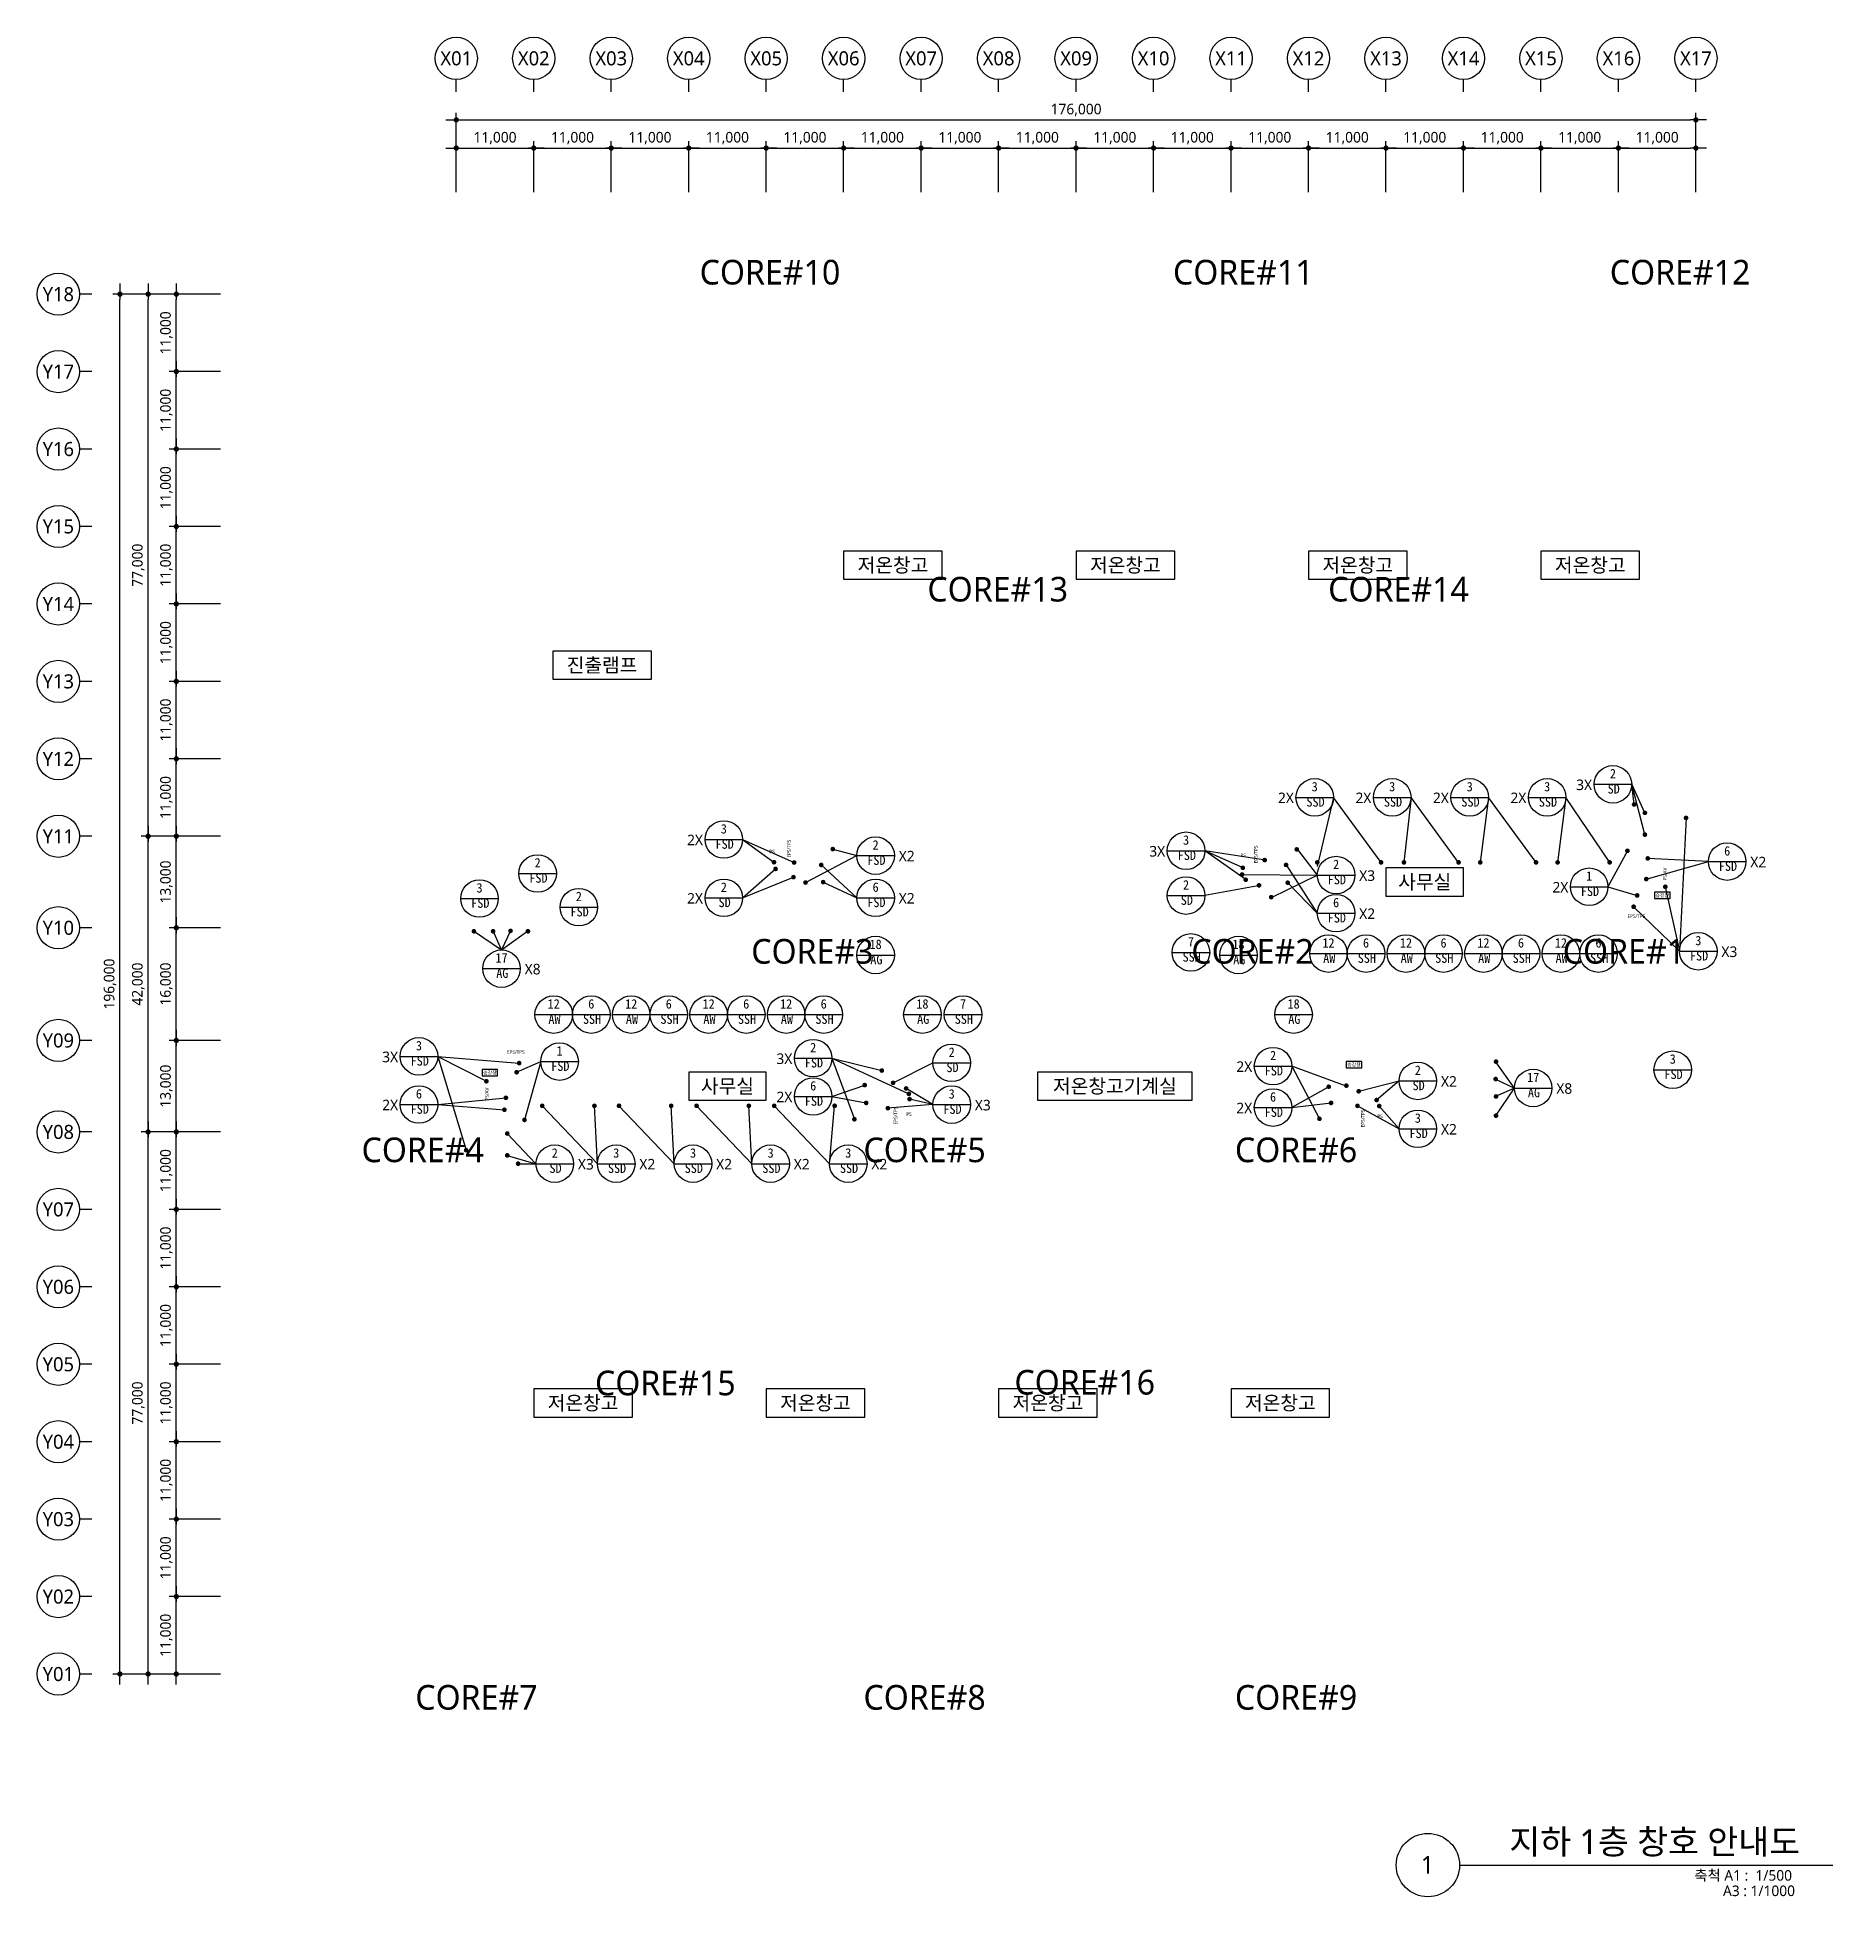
# Model space of a CAD drawing. Header units: millimetres. Extents: x 3479419 to 5579419, y 522746 to 3162891.
# Drawn here: x 4806612 to 5061547, y 1116746 to 1380891 of the extents above; entities that cross this region are included whole.
import ezdxf
from ezdxf.enums import TextEntityAlignment as Align

# ---------------------------------------------------------------- set-up
doc = ezdxf.new("R2010")
doc.units = ezdxf.units.MM
doc.layers.get('Defpoints').update_dxf_attribs({"color": 140})
for name, color, linetype, lineweight in [('A-AXIS-BUBL', 7, 'Continuous', 25), ('A-DIMS', 7, 'Continuous', 25), ('A-MKXX-SYMB', 7, 'Continuous', 25), ('A-XXXX-SYMB', 7, 'Continuous', 25), ('A-XXXX-TXT1', 3, 'Continuous', 25), ('A-XXXX-TXT2', 3, 'Continuous', 25)]:
    doc.layers.add(name, color=color, linetype=linetype, lineweight=lineweight)
doc.layers.add('AA-SYMB', color=1, linetype='Continuous')
doc.styles.add('HY울릉도L', font='')
doc.styles.add('XR-평면도$0$맑은 고딕', font='malgun.ttf')
doc.styles.add('돋움', font='')
doc.styles.add('돋음', font='')
doc.styles.add('맑은 고딕', font='malgun.ttf')
doc.styles.add('맑은고딕', font='malgun.ttf')
doc.styles.get('HY울릉도L').set_extended_font_data('HYwulM')
doc.styles.get('돋움').set_extended_font_data('DotumChe')
doc.styles.get('돋음').set_extended_font_data('Dotum')
doc.dimstyles.new('CDIM', dxfattribs={"dimtxt": 3, "dimasz": 1.5, "dimexe": 2, "dimexo": 1, "dimgap": 1, "dimtad": 1, "dimdec": 0, "dimrnd": 0.5, "dimzin": 0, "dimdsep": 32, "dimlunit": 6, "dimtxsty": 'HY울릉도L', "dimblk1": '_CIDOT', "dimblk2": '_CIDOT', "dimsah": 1, "dimcen": 5.5, "dimclrd": 2, "dimclre": 2, "dimclrt": 7, "dimadec": 0, "dimazin": 0, "dimtfac": 1, "dimtdec": 0, "dimtix": 1, "dimtmove": 2, "dimatfit": 1, "dimldrblk": '_CIDOT', "dimfxl": 1, "dimtolj": 1, "dimtzin": 0, "dimlwd": -1, "dimarcsym": 0})

msp = doc.modelspace()

# ---------------------------------------------------------------- texts
at = {"layer": 'A-XXXX-TXT1', "style": '맑은고딕'}
msp.add_text('지하 1층 창호 안내도', height=3500, dxfattribs=at).set_placement((5056914.1, 1121766), align=Align.BOTTOM_RIGHT)
msp.add_text('1', height=2500, dxfattribs=at).set_placement((5004004, 1121299.3), align=Align.MIDDLE)
for s, p in [('축척 A1 :  1/500', (5055760.1, 1120538.3)), ('A3 : 1/1000', (5056181.9, 1118349.2))]:
    msp.add_text(s, height=1500, dxfattribs=at).set_placement(p, align=Align.TOP_RIGHT)
at = {"layer": 'A-XXXX-TXT2', "style": '맑은고딕'}
for s, p in [('2X', (4983907.3, 1272090.2)), ('2X', (4994907.3, 1272090.2)), ('2X', (5005907.3, 1272090.2)), ('2X', (5016907.3, 1272090.2)), ('3X', (5026243.1, 1273945.6)), ('2X', (4900012.9, 1266107.4)), ('X2', (4930059.9, 1263816.6)), ('3X', (4965634.8, 1264509.2)), ('X2', (5050963.7, 1262969.5)), ('X3', (4995437.3, 1261054.8)), ('2X', (5022872.3, 1259393.6)), ('2X', (4900012.9, 1257816.4)), ('X2', (4930059.9, 1257820.7)), ('X2', (4995437.3, 1255634.5)), ('X3', (5046862.8, 1250234.2)), ('X8', (4876948, 1247763.7)), ('3X', (4856724.5, 1235299.5)), ('3X', (4912697.4, 1235038.8)), ('2X', (4977990.7, 1233910.1)), ('2X', (4912697.4, 1229606)), ('X2', (5007046.9, 1231812.5)), ('X8', (5023423, 1230805.4)), ('2X', (4856724.5, 1228462.3)), ('X3', (4940863.1, 1228449.2)), ('2X', (4977990.7, 1228029.6)), ('X2', (5007046.9, 1225015.9)), ('X3', (4884506.8, 1220056.4)), ('X2', (4893232.6, 1220056.4)), ('X2', (4904133.9, 1220056.4)), ('X2', (4915154.3, 1220056.4)), ('X2', (4926174.6, 1220056.4))]:
    msp.add_text(s, height=1500, dxfattribs=at).set_placement(p, align=Align.CENTER)
at = {"layer": 'A-XXXX-TXT2', "ltscale": 100, "style": '맑은 고딕'}
for s, p in [('PS', (4910944.2, 1265222.7)), ('PS', (4977832.3, 1264670.5)), ('EPS/TPS', (5033661.8, 1256041.2)), ('EPS/TPS', (4874561.8, 1236741.2)), ('PS', (4930387.1, 1227927.3)), ('PS', (4997269.6, 1227605.1))]:
    msp.add_text(s, height=500, dxfattribs=at).set_placement(p, align=Align.MIDDLE_CENTER)
for s, p in [('EPS/TPS', (4913341.7, 1265619.2)), ('EPS/TPS', (4979639.8, 1264806.5)), ('PS/AV', (5037723.2, 1262016.2)), ('PS/AV', (4870457.4, 1230766.2)), ('EPS/TPS', (4928474.7, 1227720.2)), ('EPS/TPS', (4994832.3, 1227305.8))]:
    msp.add_text(s, height=500, rotation=90, dxfattribs=at).set_placement(p, align=Align.MIDDLE_CENTER)

# ---------------------------------------------------------------- blocks, each defined once
blk = doc.blocks.new('_CIDOT')
at = {"color": 0, "linetype": 'ByBlock'}
blk.add_line((2, 0), (-1, 0), dxfattribs=at)
at = {"color": 0, "linetype": 'ByBlock', "const_width": 0.5}
blk.add_lwpolyline([(-0.25, 0, 1), (0.25, 0, 1)], format="xyb", close=True, dxfattribs=at)
blk = doc.blocks.new('*D8')
at = {"layer": 'A-DIMS', "lineweight": -2, "transparency": 16777216}
for p, q in [((93193, 67121), (85943, 67121)), ((93193, 56121), (85943, 56121))]:
    blk.add_line(p, q, dxfattribs=at)
at = {"layer": 'A-DIMS', "transparency": 16777216}
blk.add_line((86943, 56871), (86943, 66371), dxfattribs=at)
at = {"layer": 'Defpoints', "color": 0, "transparency": 16777216}
for p in [(86943, 67121), (93693, 67121), (93693, 56121)]:
    blk.add_point(p, dxfattribs=at)
at = {"layer": 'A-DIMS', "transparency": 16777216, "xscale": 750, "yscale": 750, "zscale": 750}
for p, rotation in [((86943, 67121), 90), ((86943, 56121), 270)]:
    blk.add_blockref('_CIDOT', p, dxfattribs=dict(at, rotation=rotation))
at = {"layer": 'A-DIMS', "color": 3, "transparency": 16777216, "insert": (85538, 61621), "char_height": 1500, "attachment_point": 5, "rotation": 90, "style": '맑은고딕'}
blk.add_mtext('\\A1;11,000', dxfattribs=at)
blk = doc.blocks.new('*D9')
at = {"layer": 'A-DIMS', "lineweight": -2, "transparency": 16777216}
for p, q in [((93193, 78121), (85943, 78121)), ((93193, 67121), (85943, 67121))]:
    blk.add_line(p, q, dxfattribs=at)
at = {"layer": 'A-DIMS', "transparency": 16777216}
blk.add_line((86943, 67871), (86943, 77371), dxfattribs=at)
at = {"layer": 'Defpoints', "color": 0, "transparency": 16777216}
for p in [(86943, 78121), (93693, 78121), (93693, 67121)]:
    blk.add_point(p, dxfattribs=at)
at = {"layer": 'A-DIMS', "transparency": 16777216, "xscale": 750, "yscale": 750, "zscale": 750}
for p, rotation in [((86943, 78121), 90), ((86943, 67121), 270)]:
    blk.add_blockref('_CIDOT', p, dxfattribs=dict(at, rotation=rotation))
at = {"layer": 'A-DIMS', "color": 3, "transparency": 16777216, "insert": (85538, 72621), "char_height": 1500, "attachment_point": 5, "rotation": 90, "style": '맑은고딕'}
blk.add_mtext('\\A1;11,000', dxfattribs=at)
blk = doc.blocks.new('*D10')
at = {"layer": 'A-DIMS', "lineweight": -2, "transparency": 16777216}
for p, q in [((93193, 89121), (85943, 89121)), ((93193, 78121), (85943, 78121))]:
    blk.add_line(p, q, dxfattribs=at)
at = {"layer": 'A-DIMS', "transparency": 16777216}
blk.add_line((86943, 78871), (86943, 88371), dxfattribs=at)
at = {"layer": 'Defpoints', "color": 0, "transparency": 16777216}
for p in [(86943, 89121), (93693, 89121), (93693, 78121)]:
    blk.add_point(p, dxfattribs=at)
at = {"layer": 'A-DIMS', "transparency": 16777216, "xscale": 750, "yscale": 750, "zscale": 750}
for p, rotation in [((86943, 89121), 90), ((86943, 78121), 270)]:
    blk.add_blockref('_CIDOT', p, dxfattribs=dict(at, rotation=rotation))
at = {"layer": 'A-DIMS', "color": 3, "transparency": 16777216, "insert": (85538, 83621), "char_height": 1500, "attachment_point": 5, "rotation": 90, "style": '맑은고딕'}
blk.add_mtext('\\A1;11,000', dxfattribs=at)
blk = doc.blocks.new('*D11')
at = {"layer": 'A-DIMS', "lineweight": -2, "transparency": 16777216}
for p, q in [((93193, 100121), (85943, 100121)), ((93193, 89121), (85943, 89121))]:
    blk.add_line(p, q, dxfattribs=at)
at = {"layer": 'A-DIMS', "transparency": 16777216}
blk.add_line((86943, 89871), (86943, 99371), dxfattribs=at)
at = {"layer": 'Defpoints', "color": 0, "transparency": 16777216}
for p in [(86943, 100121), (93693, 100121), (93693, 89121)]:
    blk.add_point(p, dxfattribs=at)
at = {"layer": 'A-DIMS', "transparency": 16777216, "xscale": 750, "yscale": 750, "zscale": 750}
for p, rotation in [((86943, 100121), 90), ((86943, 89121), 270)]:
    blk.add_blockref('_CIDOT', p, dxfattribs=dict(at, rotation=rotation))
at = {"layer": 'A-DIMS', "color": 3, "transparency": 16777216, "insert": (85538, 94621), "char_height": 1500, "attachment_point": 5, "rotation": 90, "style": '맑은고딕'}
blk.add_mtext('\\A1;11,000', dxfattribs=at)
blk = doc.blocks.new('*D12')
at = {"layer": 'A-DIMS', "lineweight": -2, "transparency": 16777216}
for p, q in [((93193, 111121), (85943, 111121)), ((93193, 100121), (85943, 100121))]:
    blk.add_line(p, q, dxfattribs=at)
at = {"layer": 'A-DIMS', "transparency": 16777216}
blk.add_line((86943, 100871), (86943, 110371), dxfattribs=at)
at = {"layer": 'Defpoints', "color": 0, "transparency": 16777216}
for p in [(86943, 111121), (93693, 111121), (93693, 100121)]:
    blk.add_point(p, dxfattribs=at)
at = {"layer": 'A-DIMS', "transparency": 16777216, "xscale": 750, "yscale": 750, "zscale": 750}
for p, rotation in [((86943, 111121), 90), ((86943, 100121), 270)]:
    blk.add_blockref('_CIDOT', p, dxfattribs=dict(at, rotation=rotation))
at = {"layer": 'A-DIMS', "color": 3, "transparency": 16777216, "insert": (85538, 105621), "char_height": 1500, "attachment_point": 5, "rotation": 90, "style": '맑은고딕'}
blk.add_mtext('\\A1;11,000', dxfattribs=at)
blk = doc.blocks.new('*D13')
at = {"layer": 'A-DIMS', "lineweight": -2, "transparency": 16777216}
for p, q in [((93193, 122121), (85943, 122121)), ((93193, 111121), (85943, 111121))]:
    blk.add_line(p, q, dxfattribs=at)
at = {"layer": 'A-DIMS', "transparency": 16777216}
blk.add_line((86943, 111871), (86943, 121371), dxfattribs=at)
at = {"layer": 'Defpoints', "color": 0, "transparency": 16777216}
for p in [(86943, 122121), (93693, 122121), (93693, 111121)]:
    blk.add_point(p, dxfattribs=at)
at = {"layer": 'A-DIMS', "transparency": 16777216, "xscale": 750, "yscale": 750, "zscale": 750}
for p, rotation in [((86943, 122121), 90), ((86943, 111121), 270)]:
    blk.add_blockref('_CIDOT', p, dxfattribs=dict(at, rotation=rotation))
at = {"layer": 'A-DIMS', "color": 3, "transparency": 16777216, "insert": (85538, 116621), "char_height": 1500, "attachment_point": 5, "rotation": 90, "style": '맑은고딕'}
blk.add_mtext('\\A1;11,000', dxfattribs=at)
blk = doc.blocks.new('*D14')
at = {"layer": 'A-DIMS', "lineweight": -2, "transparency": 16777216}
for p, q in [((93193, 135121), (85943, 135121)), ((93193, 122121), (85943, 122121))]:
    blk.add_line(p, q, dxfattribs=at)
at = {"layer": 'A-DIMS', "transparency": 16777216}
blk.add_line((86943, 122871), (86943, 134371), dxfattribs=at)
at = {"layer": 'Defpoints', "color": 0, "transparency": 16777216}
for p in [(86943, 135121), (93693, 135121), (93693, 122121)]:
    blk.add_point(p, dxfattribs=at)
at = {"layer": 'A-DIMS', "transparency": 16777216, "xscale": 750, "yscale": 750, "zscale": 750}
for p, rotation in [((86943, 135121), 90), ((86943, 122121), 270)]:
    blk.add_blockref('_CIDOT', p, dxfattribs=dict(at, rotation=rotation))
at = {"layer": 'A-DIMS', "color": 3, "transparency": 16777216, "insert": (85538, 128621), "char_height": 1500, "attachment_point": 5, "rotation": 90, "style": '맑은고딕'}
blk.add_mtext('\\A1;13,000', dxfattribs=at)
blk = doc.blocks.new('*D15')
at = {"layer": 'A-DIMS', "lineweight": -2, "transparency": 16777216}
for p, q in [((93193, 151121), (85943, 151121)), ((93193, 135121), (85943, 135121))]:
    blk.add_line(p, q, dxfattribs=at)
at = {"layer": 'A-DIMS', "transparency": 16777216}
blk.add_line((86943, 135871), (86943, 150371), dxfattribs=at)
at = {"layer": 'Defpoints', "color": 0, "transparency": 16777216}
for p in [(86943, 151121), (93693, 151121), (93693, 135121)]:
    blk.add_point(p, dxfattribs=at)
at = {"layer": 'A-DIMS', "transparency": 16777216, "xscale": 750, "yscale": 750, "zscale": 750}
for p, rotation in [((86943, 151121), 90), ((86943, 135121), 270)]:
    blk.add_blockref('_CIDOT', p, dxfattribs=dict(at, rotation=rotation))
at = {"layer": 'A-DIMS', "color": 3, "transparency": 16777216, "insert": (85538, 143121), "char_height": 1500, "attachment_point": 5, "rotation": 90, "style": '맑은고딕'}
blk.add_mtext('\\A1;16,000', dxfattribs=at)
blk = doc.blocks.new('*D16')
at = {"layer": 'A-DIMS', "lineweight": -2, "transparency": 16777216}
for p, q in [((93193, 164121), (85943, 164121)), ((93193, 151121), (85943, 151121))]:
    blk.add_line(p, q, dxfattribs=at)
at = {"layer": 'A-DIMS', "transparency": 16777216}
blk.add_line((86943, 151871), (86943, 163371), dxfattribs=at)
at = {"layer": 'Defpoints', "color": 0, "transparency": 16777216}
for p in [(86943, 164121), (93693, 164121), (93693, 151121)]:
    blk.add_point(p, dxfattribs=at)
at = {"layer": 'A-DIMS', "transparency": 16777216, "xscale": 750, "yscale": 750, "zscale": 750}
for p, rotation in [((86943, 164121), 90), ((86943, 151121), 270)]:
    blk.add_blockref('_CIDOT', p, dxfattribs=dict(at, rotation=rotation))
at = {"layer": 'A-DIMS', "color": 3, "transparency": 16777216, "insert": (85538, 157621), "char_height": 1500, "attachment_point": 5, "rotation": 90, "style": '맑은고딕'}
blk.add_mtext('\\A1;13,000', dxfattribs=at)
blk = doc.blocks.new('*D17')
at = {"layer": 'A-DIMS', "lineweight": -2, "transparency": 16777216}
for p, q in [((93193, 175121), (85943, 175121)), ((93193, 164121), (85943, 164121))]:
    blk.add_line(p, q, dxfattribs=at)
at = {"layer": 'A-DIMS', "transparency": 16777216}
blk.add_line((86943, 164871), (86943, 174371), dxfattribs=at)
at = {"layer": 'Defpoints', "color": 0, "transparency": 16777216}
for p in [(86943, 175121), (93693, 175121), (93693, 164121)]:
    blk.add_point(p, dxfattribs=at)
at = {"layer": 'A-DIMS', "transparency": 16777216, "xscale": 750, "yscale": 750, "zscale": 750}
for p, rotation in [((86943, 175121), 90), ((86943, 164121), 270)]:
    blk.add_blockref('_CIDOT', p, dxfattribs=dict(at, rotation=rotation))
at = {"layer": 'A-DIMS', "color": 3, "transparency": 16777216, "insert": (85538, 169621), "char_height": 1500, "attachment_point": 5, "rotation": 90, "style": '맑은고딕'}
blk.add_mtext('\\A1;11,000', dxfattribs=at)
blk = doc.blocks.new('*D18')
at = {"layer": 'A-DIMS', "lineweight": -2, "transparency": 16777216}
for p, q in [((93193, 186121), (85943, 186121)), ((93193, 175121), (85943, 175121))]:
    blk.add_line(p, q, dxfattribs=at)
at = {"layer": 'A-DIMS', "transparency": 16777216}
blk.add_line((86943, 175871), (86943, 185371), dxfattribs=at)
at = {"layer": 'Defpoints', "color": 0, "transparency": 16777216}
for p in [(86943, 186121), (93693, 186121), (93693, 175121)]:
    blk.add_point(p, dxfattribs=at)
at = {"layer": 'A-DIMS', "transparency": 16777216, "xscale": 750, "yscale": 750, "zscale": 750}
for p, rotation in [((86943, 186121), 90), ((86943, 175121), 270)]:
    blk.add_blockref('_CIDOT', p, dxfattribs=dict(at, rotation=rotation))
at = {"layer": 'A-DIMS', "color": 3, "transparency": 16777216, "insert": (85538, 180621), "char_height": 1500, "attachment_point": 5, "rotation": 90, "style": '맑은고딕'}
blk.add_mtext('\\A1;11,000', dxfattribs=at)
blk = doc.blocks.new('*D19')
at = {"layer": 'A-DIMS', "lineweight": -2, "transparency": 16777216}
for p, q in [((93193, 197121), (85943, 197121)), ((93193, 186121), (85943, 186121))]:
    blk.add_line(p, q, dxfattribs=at)
at = {"layer": 'A-DIMS', "transparency": 16777216}
blk.add_line((86943, 186871), (86943, 196371), dxfattribs=at)
at = {"layer": 'Defpoints', "color": 0, "transparency": 16777216}
for p in [(86943, 197121), (93693, 197121), (93693, 186121)]:
    blk.add_point(p, dxfattribs=at)
at = {"layer": 'A-DIMS', "transparency": 16777216, "xscale": 750, "yscale": 750, "zscale": 750}
for p, rotation in [((86943, 197121), 90), ((86943, 186121), 270)]:
    blk.add_blockref('_CIDOT', p, dxfattribs=dict(at, rotation=rotation))
at = {"layer": 'A-DIMS', "color": 3, "transparency": 16777216, "insert": (85538, 191621), "char_height": 1500, "attachment_point": 5, "rotation": 90, "style": '맑은고딕'}
blk.add_mtext('\\A1;11,000', dxfattribs=at)
blk = doc.blocks.new('*D20')
at = {"layer": 'A-DIMS', "lineweight": -2, "transparency": 16777216}
for p, q in [((93193, 208121), (85943, 208121)), ((93193, 197121), (85943, 197121))]:
    blk.add_line(p, q, dxfattribs=at)
at = {"layer": 'A-DIMS', "transparency": 16777216}
blk.add_line((86943, 197871), (86943, 207371), dxfattribs=at)
at = {"layer": 'Defpoints', "color": 0, "transparency": 16777216}
for p in [(86943, 208121), (93693, 208121), (93693, 197121)]:
    blk.add_point(p, dxfattribs=at)
at = {"layer": 'A-DIMS', "transparency": 16777216, "xscale": 750, "yscale": 750, "zscale": 750}
for p, rotation in [((86943, 208121), 90), ((86943, 197121), 270)]:
    blk.add_blockref('_CIDOT', p, dxfattribs=dict(at, rotation=rotation))
at = {"layer": 'A-DIMS', "color": 3, "transparency": 16777216, "insert": (85538, 202621), "char_height": 1500, "attachment_point": 5, "rotation": 90, "style": '맑은고딕'}
blk.add_mtext('\\A1;11,000', dxfattribs=at)
blk = doc.blocks.new('*D21')
at = {"layer": 'A-DIMS', "lineweight": -2, "transparency": 16777216}
for p, q in [((93193, 219121), (85943, 219121)), ((93193, 208121), (85943, 208121))]:
    blk.add_line(p, q, dxfattribs=at)
at = {"layer": 'A-DIMS', "transparency": 16777216}
blk.add_line((86943, 208871), (86943, 218371), dxfattribs=at)
at = {"layer": 'Defpoints', "color": 0, "transparency": 16777216}
for p in [(86943, 219121), (93693, 219121), (93693, 208121)]:
    blk.add_point(p, dxfattribs=at)
at = {"layer": 'A-DIMS', "transparency": 16777216, "xscale": 750, "yscale": 750, "zscale": 750}
for p, rotation in [((86943, 219121), 90), ((86943, 208121), 270)]:
    blk.add_blockref('_CIDOT', p, dxfattribs=dict(at, rotation=rotation))
at = {"layer": 'A-DIMS', "color": 3, "transparency": 16777216, "insert": (85538, 213621), "char_height": 1500, "attachment_point": 5, "rotation": 90, "style": '맑은고딕'}
blk.add_mtext('\\A1;11,000', dxfattribs=at)
blk = doc.blocks.new('*D22')
at = {"layer": 'A-DIMS', "lineweight": -2, "transparency": 16777216}
for p, q in [((93193, 230121), (85943, 230121)), ((93193, 219121), (85943, 219121))]:
    blk.add_line(p, q, dxfattribs=at)
at = {"layer": 'A-DIMS', "transparency": 16777216}
blk.add_line((86943, 219871), (86943, 229371), dxfattribs=at)
at = {"layer": 'Defpoints', "color": 0, "transparency": 16777216}
for p in [(86943, 230121), (93693, 230121), (93693, 219121)]:
    blk.add_point(p, dxfattribs=at)
at = {"layer": 'A-DIMS', "transparency": 16777216, "xscale": 750, "yscale": 750, "zscale": 750}
for p, rotation in [((86943, 230121), 90), ((86943, 219121), 270)]:
    blk.add_blockref('_CIDOT', p, dxfattribs=dict(at, rotation=rotation))
at = {"layer": 'A-DIMS', "color": 3, "transparency": 16777216, "insert": (85538, 224621), "char_height": 1500, "attachment_point": 5, "rotation": 90, "style": '맑은고딕'}
blk.add_mtext('\\A1;11,000', dxfattribs=at)
blk = doc.blocks.new('*D23')
at = {"layer": 'A-DIMS', "lineweight": -2, "transparency": 16777216}
for p, q in [((93193, 241121), (85943, 241121)), ((93193, 230121), (85943, 230121))]:
    blk.add_line(p, q, dxfattribs=at)
at = {"layer": 'A-DIMS', "transparency": 16777216}
blk.add_line((86943, 230871), (86943, 240371), dxfattribs=at)
at = {"layer": 'Defpoints', "color": 0, "transparency": 16777216}
for p in [(86943, 241121), (93693, 241121), (93693, 230121)]:
    blk.add_point(p, dxfattribs=at)
at = {"layer": 'A-DIMS', "transparency": 16777216, "xscale": 750, "yscale": 750, "zscale": 750}
for p, rotation in [((86943, 241121), 90), ((86943, 230121), 270)]:
    blk.add_blockref('_CIDOT', p, dxfattribs=dict(at, rotation=rotation))
at = {"layer": 'A-DIMS', "color": 3, "transparency": 16777216, "insert": (85538, 235621), "char_height": 1500, "attachment_point": 5, "rotation": 90, "style": '맑은고딕'}
blk.add_mtext('\\A1;11,000', dxfattribs=at)
blk = doc.blocks.new('*D24')
at = {"layer": 'A-DIMS', "lineweight": -2, "transparency": 16777216}
for p, q in [((93193, 122121), (81943, 122121)), ((93193, 45121), (81943, 45121))]:
    blk.add_line(p, q, dxfattribs=at)
at = {"layer": 'A-DIMS', "transparency": 16777216}
blk.add_line((82943, 45871), (82943, 121371), dxfattribs=at)
at = {"layer": 'Defpoints', "color": 0, "transparency": 16777216}
for p in [(82943, 122121), (93693, 122121), (93693, 45121)]:
    blk.add_point(p, dxfattribs=at)
at = {"layer": 'A-DIMS', "transparency": 16777216, "xscale": 750, "yscale": 750, "zscale": 750}
for p, rotation in [((82943, 122121), 90), ((82943, 45121), 270)]:
    blk.add_blockref('_CIDOT', p, dxfattribs=dict(at, rotation=rotation))
at = {"layer": 'A-DIMS', "color": 3, "transparency": 16777216, "insert": (81542, 83621), "char_height": 1500, "attachment_point": 5, "rotation": 90, "style": '맑은고딕'}
blk.add_mtext('\\A1;77,000', dxfattribs=at)
blk = doc.blocks.new('*D25')
at = {"layer": 'A-DIMS', "lineweight": -2, "transparency": 16777216}
for p, q in [((93193, 241121), (77943, 241121)), ((93193, 45121), (77943, 45121))]:
    blk.add_line(p, q, dxfattribs=at)
at = {"layer": 'A-DIMS', "transparency": 16777216}
blk.add_line((78943, 45871), (78943, 240371), dxfattribs=at)
at = {"layer": 'Defpoints', "color": 0, "transparency": 16777216}
for p in [(78943, 241121), (93693, 241121), (93693, 45121)]:
    blk.add_point(p, dxfattribs=at)
at = {"layer": 'A-DIMS', "transparency": 16777216, "xscale": 750, "yscale": 750, "zscale": 750}
for p, rotation in [((78943, 241121), 90), ((78943, 45121), 270)]:
    blk.add_blockref('_CIDOT', p, dxfattribs=dict(at, rotation=rotation))
at = {"layer": 'A-DIMS', "color": 3, "transparency": 16777216, "insert": (77538, 143121), "char_height": 1500, "attachment_point": 5, "rotation": 90, "style": '맑은고딕'}
blk.add_mtext('\\A1;196,000', dxfattribs=at)
blk = doc.blocks.new('*D26')
at = {"layer": 'A-DIMS', "lineweight": -2, "transparency": 16777216}
for p, q in [((93193, 56121), (85943, 56121)), ((93193, 45121), (85943, 45121))]:
    blk.add_line(p, q, dxfattribs=at)
at = {"layer": 'A-DIMS', "transparency": 16777216}
blk.add_line((86943, 45871), (86943, 55371), dxfattribs=at)
at = {"layer": 'Defpoints', "color": 0, "transparency": 16777216}
for p in [(86943, 56121), (93693, 56121), (93693, 45121)]:
    blk.add_point(p, dxfattribs=at)
at = {"layer": 'A-DIMS', "transparency": 16777216, "xscale": 750, "yscale": 750, "zscale": 750}
for p, rotation in [((86943, 56121), 90), ((86943, 45121), 270)]:
    blk.add_blockref('_CIDOT', p, dxfattribs=dict(at, rotation=rotation))
at = {"layer": 'A-DIMS', "color": 3, "transparency": 16777216, "insert": (85538, 50621), "char_height": 1500, "attachment_point": 5, "rotation": 90, "style": '맑은고딕'}
blk.add_mtext('\\A1;11,000', dxfattribs=at)
blk = doc.blocks.new('*D27')
at = {"layer": 'A-DIMS', "lineweight": -2, "transparency": 16777216}
for p, q in [((93193, 164121), (81943, 164121)), ((93193, 122121), (81943, 122121))]:
    blk.add_line(p, q, dxfattribs=at)
at = {"layer": 'A-DIMS', "transparency": 16777216}
blk.add_line((82943, 122871), (82943, 163371), dxfattribs=at)
at = {"layer": 'Defpoints', "color": 0, "transparency": 16777216}
for p in [(82943, 164121), (93693, 164121), (93693, 122121)]:
    blk.add_point(p, dxfattribs=at)
at = {"layer": 'A-DIMS', "transparency": 16777216, "xscale": 750, "yscale": 750, "zscale": 750}
for p, rotation in [((82943, 164121), 90), ((82943, 122121), 270)]:
    blk.add_blockref('_CIDOT', p, dxfattribs=dict(at, rotation=rotation))
at = {"layer": 'A-DIMS', "color": 3, "transparency": 16777216, "insert": (81542, 143121), "char_height": 1500, "attachment_point": 5, "rotation": 90, "style": '맑은고딕'}
blk.add_mtext('\\A1;42,000', dxfattribs=at)
blk = doc.blocks.new('*D28')
at = {"layer": 'A-DIMS', "lineweight": -2, "transparency": 16777216}
for p, q in [((93193, 241121), (81943, 241121)), ((93193, 164121), (81943, 164121))]:
    blk.add_line(p, q, dxfattribs=at)
at = {"layer": 'A-DIMS', "transparency": 16777216}
blk.add_line((82943, 164871), (82943, 240371), dxfattribs=at)
at = {"layer": 'Defpoints', "color": 0, "transparency": 16777216}
for p in [(82943, 241121), (93693, 241121), (93693, 164121)]:
    blk.add_point(p, dxfattribs=at)
at = {"layer": 'A-DIMS', "transparency": 16777216, "xscale": 750, "yscale": 750, "zscale": 750}
for p, rotation in [((82943, 241121), 90), ((82943, 164121), 270)]:
    blk.add_blockref('_CIDOT', p, dxfattribs=dict(at, rotation=rotation))
at = {"layer": 'A-DIMS', "color": 3, "transparency": 16777216, "insert": (81542, 202621), "char_height": 1500, "attachment_point": 5, "rotation": 90, "style": '맑은고딕'}
blk.add_mtext('\\A1;77,000', dxfattribs=at)
blk = doc.blocks.new('*D29')
at = {"layer": 'A-DIMS', "lineweight": -2, "transparency": 16777216}
for p, q in [((148693, 255621), (148693, 262871)), ((159693, 255621), (159693, 262871))]:
    blk.add_line(p, q, dxfattribs=at)
at = {"layer": 'A-DIMS', "transparency": 16777216}
blk.add_line((149443, 261871), (158943, 261871), dxfattribs=at)
at = {"layer": 'Defpoints', "color": 0, "transparency": 16777216}
for p in [(159693, 261871), (148693, 255121), (159693, 255121)]:
    blk.add_point(p, dxfattribs=at)
at = {"layer": 'A-DIMS', "transparency": 16777216, "xscale": 750, "yscale": 750, "zscale": 750, "rotation": 180}
blk.add_blockref('_CIDOT', (148693, 261871), dxfattribs=at)
at = {"layer": 'A-DIMS', "transparency": 16777216, "xscale": 750, "yscale": 750, "zscale": 750}
blk.add_blockref('_CIDOT', (159693, 261871), dxfattribs=at)
at = {"layer": 'A-DIMS', "color": 3, "transparency": 16777216, "insert": (154193, 263275), "char_height": 1500, "attachment_point": 5, "style": '맑은고딕'}
blk.add_mtext('\\A1;11,000', dxfattribs=at)
blk = doc.blocks.new('*D30')
at = {"layer": 'A-DIMS', "lineweight": -2, "transparency": 16777216}
for p, q in [((159693, 255621), (159693, 262871)), ((170693, 255621), (170693, 262871))]:
    blk.add_line(p, q, dxfattribs=at)
at = {"layer": 'A-DIMS', "transparency": 16777216}
blk.add_line((160443, 261871), (169943, 261871), dxfattribs=at)
at = {"layer": 'Defpoints', "color": 0, "transparency": 16777216}
for p in [(170693, 261871), (159693, 255121), (170693, 255121)]:
    blk.add_point(p, dxfattribs=at)
at = {"layer": 'A-DIMS', "transparency": 16777216, "xscale": 750, "yscale": 750, "zscale": 750, "rotation": 180}
blk.add_blockref('_CIDOT', (159693, 261871), dxfattribs=at)
at = {"layer": 'A-DIMS', "transparency": 16777216, "xscale": 750, "yscale": 750, "zscale": 750}
blk.add_blockref('_CIDOT', (170693, 261871), dxfattribs=at)
at = {"layer": 'A-DIMS', "color": 3, "transparency": 16777216, "insert": (165193, 263275), "char_height": 1500, "attachment_point": 5, "style": '맑은고딕'}
blk.add_mtext('\\A1;11,000', dxfattribs=at)
blk = doc.blocks.new('*D31')
at = {"layer": 'A-DIMS', "lineweight": -2, "transparency": 16777216}
for p, q in [((170693, 255621), (170693, 262871)), ((181693, 255621), (181693, 262871))]:
    blk.add_line(p, q, dxfattribs=at)
at = {"layer": 'A-DIMS', "transparency": 16777216}
blk.add_line((171443, 261871), (180943, 261871), dxfattribs=at)
at = {"layer": 'Defpoints', "color": 0, "transparency": 16777216}
for p in [(181693, 261871), (170693, 255121), (181693, 255121)]:
    blk.add_point(p, dxfattribs=at)
at = {"layer": 'A-DIMS', "transparency": 16777216, "xscale": 750, "yscale": 750, "zscale": 750, "rotation": 180}
blk.add_blockref('_CIDOT', (170693, 261871), dxfattribs=at)
at = {"layer": 'A-DIMS', "transparency": 16777216, "xscale": 750, "yscale": 750, "zscale": 750}
blk.add_blockref('_CIDOT', (181693, 261871), dxfattribs=at)
at = {"layer": 'A-DIMS', "color": 3, "transparency": 16777216, "insert": (176193, 263275), "char_height": 1500, "attachment_point": 5, "style": '맑은고딕'}
blk.add_mtext('\\A1;11,000', dxfattribs=at)
blk = doc.blocks.new('*D32')
at = {"layer": 'A-DIMS', "lineweight": -2, "transparency": 16777216}
for p, q in [((181693, 255621), (181693, 262871)), ((192693, 255621), (192693, 262871))]:
    blk.add_line(p, q, dxfattribs=at)
at = {"layer": 'A-DIMS', "transparency": 16777216}
blk.add_line((182443, 261871), (191943, 261871), dxfattribs=at)
at = {"layer": 'Defpoints', "color": 0, "transparency": 16777216}
for p in [(192693, 261871), (181693, 255121), (192693, 255121)]:
    blk.add_point(p, dxfattribs=at)
at = {"layer": 'A-DIMS', "transparency": 16777216, "xscale": 750, "yscale": 750, "zscale": 750, "rotation": 180}
blk.add_blockref('_CIDOT', (181693, 261871), dxfattribs=at)
at = {"layer": 'A-DIMS', "transparency": 16777216, "xscale": 750, "yscale": 750, "zscale": 750}
blk.add_blockref('_CIDOT', (192693, 261871), dxfattribs=at)
at = {"layer": 'A-DIMS', "color": 3, "transparency": 16777216, "insert": (187193, 263275), "char_height": 1500, "attachment_point": 5, "style": '맑은고딕'}
blk.add_mtext('\\A1;11,000', dxfattribs=at)
blk = doc.blocks.new('*D33')
at = {"layer": 'A-DIMS', "lineweight": -2, "transparency": 16777216}
for p, q in [((192693, 255621), (192693, 262871)), ((203693, 255621), (203693, 262871))]:
    blk.add_line(p, q, dxfattribs=at)
at = {"layer": 'A-DIMS', "transparency": 16777216}
blk.add_line((193443, 261871), (202943, 261871), dxfattribs=at)
at = {"layer": 'Defpoints', "color": 0, "transparency": 16777216}
for p in [(203693, 261871), (192693, 255121), (203693, 255121)]:
    blk.add_point(p, dxfattribs=at)
at = {"layer": 'A-DIMS', "transparency": 16777216, "xscale": 750, "yscale": 750, "zscale": 750, "rotation": 180}
blk.add_blockref('_CIDOT', (192693, 261871), dxfattribs=at)
at = {"layer": 'A-DIMS', "transparency": 16777216, "xscale": 750, "yscale": 750, "zscale": 750}
blk.add_blockref('_CIDOT', (203693, 261871), dxfattribs=at)
at = {"layer": 'A-DIMS', "color": 3, "transparency": 16777216, "insert": (198193, 263275), "char_height": 1500, "attachment_point": 5, "style": '맑은고딕'}
blk.add_mtext('\\A1;11,000', dxfattribs=at)
blk = doc.blocks.new('*D34')
at = {"layer": 'A-DIMS', "lineweight": -2, "transparency": 16777216}
for p, q in [((203693, 255621), (203693, 262871)), ((214693, 255621), (214693, 262871))]:
    blk.add_line(p, q, dxfattribs=at)
at = {"layer": 'A-DIMS', "transparency": 16777216}
blk.add_line((204443, 261871), (213943, 261871), dxfattribs=at)
at = {"layer": 'Defpoints', "color": 0, "transparency": 16777216}
for p in [(214693, 261871), (203693, 255121), (214693, 255121)]:
    blk.add_point(p, dxfattribs=at)
at = {"layer": 'A-DIMS', "transparency": 16777216, "xscale": 750, "yscale": 750, "zscale": 750, "rotation": 180}
blk.add_blockref('_CIDOT', (203693, 261871), dxfattribs=at)
at = {"layer": 'A-DIMS', "transparency": 16777216, "xscale": 750, "yscale": 750, "zscale": 750}
blk.add_blockref('_CIDOT', (214693, 261871), dxfattribs=at)
at = {"layer": 'A-DIMS', "color": 3, "transparency": 16777216, "insert": (209193, 263275), "char_height": 1500, "attachment_point": 5, "style": '맑은고딕'}
blk.add_mtext('\\A1;11,000', dxfattribs=at)
blk = doc.blocks.new('*D35')
at = {"layer": 'A-DIMS', "lineweight": -2, "transparency": 16777216}
for p, q in [((214693, 255621), (214693, 262871)), ((225693, 255621), (225693, 262871))]:
    blk.add_line(p, q, dxfattribs=at)
at = {"layer": 'A-DIMS', "transparency": 16777216}
blk.add_line((215443, 261871), (224943, 261871), dxfattribs=at)
at = {"layer": 'Defpoints', "color": 0, "transparency": 16777216}
for p in [(225693, 261871), (214693, 255121), (225693, 255121)]:
    blk.add_point(p, dxfattribs=at)
at = {"layer": 'A-DIMS', "transparency": 16777216, "xscale": 750, "yscale": 750, "zscale": 750, "rotation": 180}
blk.add_blockref('_CIDOT', (214693, 261871), dxfattribs=at)
at = {"layer": 'A-DIMS', "transparency": 16777216, "xscale": 750, "yscale": 750, "zscale": 750}
blk.add_blockref('_CIDOT', (225693, 261871), dxfattribs=at)
at = {"layer": 'A-DIMS', "color": 3, "transparency": 16777216, "insert": (220193, 263275), "char_height": 1500, "attachment_point": 5, "style": '맑은고딕'}
blk.add_mtext('\\A1;11,000', dxfattribs=at)
blk = doc.blocks.new('*D36')
at = {"layer": 'A-DIMS', "lineweight": -2, "transparency": 16777216}
for p, q in [((225693, 255621), (225693, 262871)), ((236693, 255621), (236693, 262871))]:
    blk.add_line(p, q, dxfattribs=at)
at = {"layer": 'A-DIMS', "transparency": 16777216}
blk.add_line((226443, 261871), (235943, 261871), dxfattribs=at)
at = {"layer": 'Defpoints', "color": 0, "transparency": 16777216}
for p in [(236693, 261871), (225693, 255121), (236693, 255121)]:
    blk.add_point(p, dxfattribs=at)
at = {"layer": 'A-DIMS', "transparency": 16777216, "xscale": 750, "yscale": 750, "zscale": 750, "rotation": 180}
blk.add_blockref('_CIDOT', (225693, 261871), dxfattribs=at)
at = {"layer": 'A-DIMS', "transparency": 16777216, "xscale": 750, "yscale": 750, "zscale": 750}
blk.add_blockref('_CIDOT', (236693, 261871), dxfattribs=at)
at = {"layer": 'A-DIMS', "color": 3, "transparency": 16777216, "insert": (231193, 263275), "char_height": 1500, "attachment_point": 5, "style": '맑은고딕'}
blk.add_mtext('\\A1;11,000', dxfattribs=at)
blk = doc.blocks.new('*D37')
at = {"layer": 'A-DIMS', "lineweight": -2, "transparency": 16777216}
for p, q in [((236693, 255621), (236693, 262871)), ((247693, 255621), (247693, 262871))]:
    blk.add_line(p, q, dxfattribs=at)
at = {"layer": 'A-DIMS', "transparency": 16777216}
blk.add_line((237443, 261871), (246943, 261871), dxfattribs=at)
at = {"layer": 'Defpoints', "color": 0, "transparency": 16777216}
for p in [(247693, 261871), (236693, 255121), (247693, 255121)]:
    blk.add_point(p, dxfattribs=at)
at = {"layer": 'A-DIMS', "transparency": 16777216, "xscale": 750, "yscale": 750, "zscale": 750, "rotation": 180}
blk.add_blockref('_CIDOT', (236693, 261871), dxfattribs=at)
at = {"layer": 'A-DIMS', "transparency": 16777216, "xscale": 750, "yscale": 750, "zscale": 750}
blk.add_blockref('_CIDOT', (247693, 261871), dxfattribs=at)
at = {"layer": 'A-DIMS', "color": 3, "transparency": 16777216, "insert": (242193, 263275), "char_height": 1500, "attachment_point": 5, "style": '맑은고딕'}
blk.add_mtext('\\A1;11,000', dxfattribs=at)
blk = doc.blocks.new('*D38')
at = {"layer": 'A-DIMS', "lineweight": -2, "transparency": 16777216}
for p, q in [((247693, 255621), (247693, 262871)), ((258693, 255621), (258693, 262871))]:
    blk.add_line(p, q, dxfattribs=at)
at = {"layer": 'A-DIMS', "transparency": 16777216}
blk.add_line((248443, 261871), (257943, 261871), dxfattribs=at)
at = {"layer": 'Defpoints', "color": 0, "transparency": 16777216}
for p in [(258693, 261871), (247693, 255121), (258693, 255121)]:
    blk.add_point(p, dxfattribs=at)
at = {"layer": 'A-DIMS', "transparency": 16777216, "xscale": 750, "yscale": 750, "zscale": 750, "rotation": 180}
blk.add_blockref('_CIDOT', (247693, 261871), dxfattribs=at)
at = {"layer": 'A-DIMS', "transparency": 16777216, "xscale": 750, "yscale": 750, "zscale": 750}
blk.add_blockref('_CIDOT', (258693, 261871), dxfattribs=at)
at = {"layer": 'A-DIMS', "color": 3, "transparency": 16777216, "insert": (253193, 263275), "char_height": 1500, "attachment_point": 5, "style": '맑은고딕'}
blk.add_mtext('\\A1;11,000', dxfattribs=at)
blk = doc.blocks.new('*D39')
at = {"layer": 'A-DIMS', "lineweight": -2, "transparency": 16777216}
for p, q in [((258693, 255621), (258693, 262871)), ((269693, 255621), (269693, 262871))]:
    blk.add_line(p, q, dxfattribs=at)
at = {"layer": 'A-DIMS', "transparency": 16777216}
blk.add_line((259443, 261871), (268943, 261871), dxfattribs=at)
at = {"layer": 'Defpoints', "color": 0, "transparency": 16777216}
for p in [(269693, 261871), (258693, 255121), (269693, 255121)]:
    blk.add_point(p, dxfattribs=at)
at = {"layer": 'A-DIMS', "transparency": 16777216, "xscale": 750, "yscale": 750, "zscale": 750, "rotation": 180}
blk.add_blockref('_CIDOT', (258693, 261871), dxfattribs=at)
at = {"layer": 'A-DIMS', "transparency": 16777216, "xscale": 750, "yscale": 750, "zscale": 750}
blk.add_blockref('_CIDOT', (269693, 261871), dxfattribs=at)
at = {"layer": 'A-DIMS', "color": 3, "transparency": 16777216, "insert": (264193, 263275), "char_height": 1500, "attachment_point": 5, "style": '맑은고딕'}
blk.add_mtext('\\A1;11,000', dxfattribs=at)
blk = doc.blocks.new('*D40')
at = {"layer": 'A-DIMS', "lineweight": -2, "transparency": 16777216}
for p, q in [((269693, 255621), (269693, 262871)), ((280693, 255621), (280693, 262871))]:
    blk.add_line(p, q, dxfattribs=at)
at = {"layer": 'A-DIMS', "transparency": 16777216}
blk.add_line((270443, 261871), (279943, 261871), dxfattribs=at)
at = {"layer": 'Defpoints', "color": 0, "transparency": 16777216}
for p in [(280693, 261871), (269693, 255121), (280693, 255121)]:
    blk.add_point(p, dxfattribs=at)
at = {"layer": 'A-DIMS', "transparency": 16777216, "xscale": 750, "yscale": 750, "zscale": 750, "rotation": 180}
blk.add_blockref('_CIDOT', (269693, 261871), dxfattribs=at)
at = {"layer": 'A-DIMS', "transparency": 16777216, "xscale": 750, "yscale": 750, "zscale": 750}
blk.add_blockref('_CIDOT', (280693, 261871), dxfattribs=at)
at = {"layer": 'A-DIMS', "color": 3, "transparency": 16777216, "insert": (275193, 263275), "char_height": 1500, "attachment_point": 5, "style": '맑은고딕'}
blk.add_mtext('\\A1;11,000', dxfattribs=at)
blk = doc.blocks.new('*D41')
at = {"layer": 'A-DIMS', "lineweight": -2, "transparency": 16777216}
for p, q in [((280693, 255621), (280693, 262871)), ((291693, 255621), (291693, 262871))]:
    blk.add_line(p, q, dxfattribs=at)
at = {"layer": 'A-DIMS', "transparency": 16777216}
blk.add_line((281443, 261871), (290943, 261871), dxfattribs=at)
at = {"layer": 'Defpoints', "color": 0, "transparency": 16777216}
for p in [(291693, 261871), (280693, 255121), (291693, 255121)]:
    blk.add_point(p, dxfattribs=at)
at = {"layer": 'A-DIMS', "transparency": 16777216, "xscale": 750, "yscale": 750, "zscale": 750, "rotation": 180}
blk.add_blockref('_CIDOT', (280693, 261871), dxfattribs=at)
at = {"layer": 'A-DIMS', "transparency": 16777216, "xscale": 750, "yscale": 750, "zscale": 750}
blk.add_blockref('_CIDOT', (291693, 261871), dxfattribs=at)
at = {"layer": 'A-DIMS', "color": 3, "transparency": 16777216, "insert": (286193, 263275), "char_height": 1500, "attachment_point": 5, "style": '맑은고딕'}
blk.add_mtext('\\A1;11,000', dxfattribs=at)
blk = doc.blocks.new('*D42')
at = {"layer": 'A-DIMS', "lineweight": -2, "transparency": 16777216}
for p, q in [((126693, 255621), (126693, 266871)), ((302693, 255621), (302693, 266871))]:
    blk.add_line(p, q, dxfattribs=at)
at = {"layer": 'A-DIMS', "transparency": 16777216}
blk.add_line((127443, 265871), (301943, 265871), dxfattribs=at)
at = {"layer": 'Defpoints', "color": 0, "transparency": 16777216}
for p in [(302693, 265871), (126693, 255121), (302693, 255121)]:
    blk.add_point(p, dxfattribs=at)
at = {"layer": 'A-DIMS', "transparency": 16777216, "xscale": 750, "yscale": 750, "zscale": 750, "rotation": 180}
blk.add_blockref('_CIDOT', (126693, 265871), dxfattribs=at)
at = {"layer": 'A-DIMS', "transparency": 16777216, "xscale": 750, "yscale": 750, "zscale": 750}
blk.add_blockref('_CIDOT', (302693, 265871), dxfattribs=at)
at = {"layer": 'A-DIMS', "color": 3, "transparency": 16777216, "insert": (214693, 267275), "char_height": 1500, "attachment_point": 5, "style": '맑은고딕'}
blk.add_mtext('\\A1;176,000', dxfattribs=at)
blk = doc.blocks.new('*D43')
at = {"layer": 'A-DIMS', "lineweight": -2, "transparency": 16777216}
for p, q in [((291693, 255621), (291693, 262871)), ((302693, 255621), (302693, 262871))]:
    blk.add_line(p, q, dxfattribs=at)
at = {"layer": 'A-DIMS', "transparency": 16777216}
blk.add_line((292443, 261871), (301943, 261871), dxfattribs=at)
at = {"layer": 'Defpoints', "color": 0, "transparency": 16777216}
for p in [(302693, 261871), (291693, 255121), (302693, 255121)]:
    blk.add_point(p, dxfattribs=at)
at = {"layer": 'A-DIMS', "transparency": 16777216, "xscale": 750, "yscale": 750, "zscale": 750, "rotation": 180}
blk.add_blockref('_CIDOT', (291693, 261871), dxfattribs=at)
at = {"layer": 'A-DIMS', "transparency": 16777216, "xscale": 750, "yscale": 750, "zscale": 750}
blk.add_blockref('_CIDOT', (302693, 261871), dxfattribs=at)
at = {"layer": 'A-DIMS', "color": 3, "transparency": 16777216, "insert": (297193, 263275), "char_height": 1500, "attachment_point": 5, "style": '맑은고딕'}
blk.add_mtext('\\A1;11,000', dxfattribs=at)
blk = doc.blocks.new('*D44')
at = {"layer": 'A-DIMS', "lineweight": -2, "transparency": 16777216}
for p, q in [((126693, 255621), (126693, 262871)), ((137693, 255621), (137693, 262871))]:
    blk.add_line(p, q, dxfattribs=at)
at = {"layer": 'A-DIMS', "transparency": 16777216}
blk.add_line((127443, 261871), (136943, 261871), dxfattribs=at)
at = {"layer": 'Defpoints', "color": 0, "transparency": 16777216}
for p in [(137693, 261871), (126693, 255121), (137693, 255121)]:
    blk.add_point(p, dxfattribs=at)
at = {"layer": 'A-DIMS', "transparency": 16777216, "xscale": 750, "yscale": 750, "zscale": 750, "rotation": 180}
blk.add_blockref('_CIDOT', (126693, 261871), dxfattribs=at)
at = {"layer": 'A-DIMS', "transparency": 16777216, "xscale": 750, "yscale": 750, "zscale": 750}
blk.add_blockref('_CIDOT', (137693, 261871), dxfattribs=at)
at = {"layer": 'A-DIMS', "color": 3, "transparency": 16777216, "insert": (132193, 263275), "char_height": 1500, "attachment_point": 5, "style": '맑은고딕'}
blk.add_mtext('\\A1;11,000', dxfattribs=at)
blk = doc.blocks.new('*D45')
at = {"layer": 'A-DIMS', "lineweight": -2, "transparency": 16777216}
for p, q in [((137693, 255621), (137693, 262871)), ((148693, 255621), (148693, 262871))]:
    blk.add_line(p, q, dxfattribs=at)
at = {"layer": 'A-DIMS', "transparency": 16777216}
blk.add_line((138443, 261871), (147943, 261871), dxfattribs=at)
at = {"layer": 'Defpoints', "color": 0, "transparency": 16777216}
for p in [(148693, 261871), (137693, 255121), (148693, 255121)]:
    blk.add_point(p, dxfattribs=at)
at = {"layer": 'A-DIMS', "transparency": 16777216, "xscale": 750, "yscale": 750, "zscale": 750, "rotation": 180}
blk.add_blockref('_CIDOT', (137693, 261871), dxfattribs=at)
at = {"layer": 'A-DIMS', "transparency": 16777216, "xscale": 750, "yscale": 750, "zscale": 750}
blk.add_blockref('_CIDOT', (148693, 261871), dxfattribs=at)
at = {"layer": 'A-DIMS', "color": 3, "transparency": 16777216, "insert": (143193, 263275), "char_height": 1500, "attachment_point": 5, "style": '맑은고딕'}
blk.add_mtext('\\A1;11,000', dxfattribs=at)
blk = doc.blocks.new('글_사무실')
at = {"layer": 'A-XXXX-TXT2', "color": 0}
blk.add_lwpolyline([(-5500, -2000), (5500, -2000), (5500, 2000), (-5500, 2000)], close=True, dxfattribs=at)
at = {"layer": 'A-XXXX-TXT2', "style": '맑은고딕'}
blk.add_text('사무실', height=2000, dxfattribs=at).set_placement((0, 0), align=Align.MIDDLE_CENTER)
blk = doc.blocks.new('글_승강장')
at = {"layer": 'A-XXXX-TXT2', "color": 0, "ltscale": 100}
blk.add_lwpolyline([(-1100, 450), (-1100, -450), (1100, -450), (1100, 450)], close=True, dxfattribs=at)
at = {"layer": 'A-XXXX-TXT2', "ltscale": 100, "style": 'XR-평면도$0$맑은 고딕'}
blk.add_text('승강장', height=500, dxfattribs=at).set_placement((0, 0), align=Align.MIDDLE_CENTER)
blk = doc.blocks.new('글_냉동창고기계실')
at = {"layer": 'A-XXXX-TXT2', "color": 0}
blk.add_lwpolyline([(-11000, -2000), (11000, -2000), (11000, 2000), (-11000, 2000)], close=True, dxfattribs=at)
at = {"layer": 'A-XXXX-TXT2', "style": '맑은고딕'}
blk.add_text('저온창고기계실', height=2000, dxfattribs=at).set_placement((0, 0), align=Align.MIDDLE_CENTER)
blk = doc.blocks.new('글_진출램프')
at = {"layer": 'A-XXXX-TXT2', "color": 0}
blk.add_lwpolyline([(-7000, -1997), (7000, -1997), (7000, 2003), (-7000, 2003)], close=True, dxfattribs=at)
at = {"layer": 'A-XXXX-TXT2', "style": '맑은고딕'}
blk.add_text('진출램프', height=2000, dxfattribs=at).set_placement((0, 3), align=Align.MIDDLE_CENTER)
blk = doc.blocks.new('글_저온창고')
at = {"layer": 'A-XXXX-TXT2', "color": 0}
blk.add_lwpolyline([(-7000, -2000), (7000, -2000), (7000, 2000), (-7000, 2000)], close=True, dxfattribs=at)
at = {"layer": 'A-XXXX-TXT2', "style": '맑은고딕'}
blk.add_text('저온창고', height=2000, dxfattribs=at).set_placement((0, 0), align=Align.MIDDLE_CENTER)
blk = doc.blocks.new('WINSYMBOL-flat-1')
at = {"layer": 'AA-SYMB', "color": 3}
blk.add_line((-1440, 0), (1440, 0), dxfattribs=at)
blk.add_circle((0, 0), 1440, dxfattribs=at)
at = {"layer": 'AA-SYMB', "style": '돋음'}
blk.add_attdef('0', text='', height=720, dxfattribs=at).set_placement((0, 246), align=Align.CENTER)
at = {"layer": 'AA-SYMB', "style": '돋음', "width": 0.95}
blk.add_attdef('FSD', text='', height=720, dxfattribs=at).set_placement((59, -927), align=Align.CENTER)
blk = doc.blocks.new('A$C425F3A2A')
at = {"layer": 'Defpoints', "style": '맑은고딕'}
for s, p in [('CORE#10', (181217, 241440)), ('CORE#11', (248418, 241440)), ('CORE#12', (310438, 241440)), ('CORE#13', (213551, 196412)), ('CORE#14', (270451, 196412)), ('CORE#3', (185932, 144972)), ('CORE#2', (248418, 144972)), ('CORE#1', (301154, 144972)), ('CORE#4', (130605, 116772)), ('CORE#5', (201868, 116772)), ('CORE#6', (254604, 116772)), ('CORE#15', (166357, 83662)), ('CORE#16', (225905, 83762)), ('CORE#7', (138234, 39007)), ('CORE#8', (201868, 39007)), ('CORE#9', (254604, 39007))]:
    blk.add_text(s, height=3500, dxfattribs=at).set_placement(p, align=Align.BOTTOM_RIGHT)
blk = doc.blocks.new('DIM(210222)')
for p, q in [((126693, 269870.6), (126693, 271620.6)), ((137693, 269870.6), (137693, 271620.6)), ((148693, 269870.6), (148693, 271620.6)), ((159693, 269870.6), (159693, 271620.6)), ((170693, 269870.6), (170693, 271620.6)), ((181693, 269870.6), (181693, 271620.6)), ((192693, 269870.6), (192693, 271620.6)), ((203693, 269870.6), (203693, 271620.6)), ((214693, 269870.6), (214693, 271620.6)), ((225693, 269870.6), (225693, 271620.6)), ((236693, 269870.6), (236693, 271620.6)), ((247693, 269870.6), (247693, 271620.6)), ((258693, 269870.6), (258693, 271620.6)), ((269693, 269870.6), (269693, 271620.6)), ((280693, 269870.6), (280693, 271620.6)), ((291693, 269870.6), (291693, 271620.6)), ((302693, 269870.6), (302693, 271620.6)), ((74943, 241120.6), (73193, 241120.6)), ((74943, 230120.6), (73193, 230120.6)), ((74943, 219120.6), (73193, 219120.6)), ((74943, 208120.6), (73193, 208120.6)), ((74943, 197120.6), (73193, 197120.6)), ((74943, 186120.6), (73193, 186120.6)), ((74943, 175120.6), (73193, 175120.6)), ((74943, 164120.6), (73193, 164120.6)), ((74943, 151120.6), (73193, 151120.6)), ((74943, 135120.6), (73193, 135120.6)), ((74943, 122120.6), (73193, 122120.6)), ((74943, 111120.6), (73193, 111120.6)), ((74943, 100120.6), (73193, 100120.6)), ((74943, 89120.6), (73193, 89120.6)), ((74943, 78120.6), (73193, 78120.6)), ((74943, 67120.6), (73193, 67120.6)), ((74943, 56120.6), (73193, 56120.6)), ((74943, 45120.6), (73193, 45120.6))]:
    blk.add_line(p, q)
at = {"layer": 'A-AXIS-BUBL', "ltscale": 0.2}
for centre in [(126693, 274620.6), (137693, 274620.6), (148693, 274620.6), (159693, 274620.6), (170693, 274620.6), (181693, 274620.6), (192693, 274620.6), (203693, 274620.6), (214693, 274620.6), (225693, 274620.6), (236693, 274620.6), (247693, 274620.6), (258693, 274620.6), (269693, 274620.6), (280693, 274620.6), (291693, 274620.6), (302693, 274620.6), (70193, 241120.6), (70193, 230120.6), (70193, 219120.6), (70193, 208120.6), (70193, 197120.6), (70193, 186120.6), (70193, 175120.6), (70193, 164120.6), (70193, 151120.6), (70193, 135120.6), (70193, 122120.6), (70193, 111120.6), (70193, 100120.6), (70193, 89120.6), (70193, 78120.6), (70193, 67120.6), (70193, 56120.6), (70193, 45120.6)]:
    blk.add_circle(centre, 3000, dxfattribs=at)
at = {"layer": 'A-XXXX-TXT2', "ltscale": 0.2, "style": '맑은고딕'}
for s, p in [('X01', (126693, 274620.6)), ('X02', (137693, 274620.6)), ('X03', (148693, 274620.6)), ('X04', (159693, 274620.6)), ('X05', (170693, 274620.6)), ('X06', (181693, 274620.6)), ('X07', (192693, 274620.6)), ('X08', (203693, 274620.6)), ('X09', (214693, 274620.6)), ('X10', (225693, 274620.6)), ('X11', (236693, 274620.6)), ('X12', (247693, 274620.6)), ('X13', (258693, 274620.6)), ('X14', (269693, 274620.6)), ('X15', (280693, 274620.6)), ('X16', (291693, 274620.6)), ('X17', (302693, 274620.6)), ('Y18', (70193, 241120.6)), ('Y17', (70193, 230120.6)), ('Y16', (70193, 219120.6)), ('Y15', (70193, 208120.6)), ('Y14', (70193, 197120.6)), ('Y13', (70193, 186120.6)), ('Y12', (70193, 175120.6)), ('Y11', (70193, 164120.6)), ('Y10', (70193, 151120.6)), ('Y09', (70193, 135120.6)), ('Y08', (70193, 122120.6)), ('Y07', (70193, 111120.6)), ('Y06', (70193, 100120.6)), ('Y05', (70193, 89120.6)), ('Y04', (70193, 78120.6)), ('Y03', (70193, 67120.6)), ('Y02', (70193, 56120.6)), ('Y01', (70193, 45120.6))]:
    blk.add_text(s, height=2000, dxfattribs=at).set_placement(p, align=Align.MIDDLE)
at = {"layer": 'A-DIMS'}
for p1, p2, distance, picture, middle in [((126693, 255120.6), (302693, 255120.6), 10750, '*D42', (214693, 267275.5)), ((126693, 255120.6), (137693, 255120.6), 6750, '*D44', (132193, 263275.5)), ((137693, 255120.6), (148693, 255120.6), 6750, '*D45', (143193, 263275.5)), ((148693, 255120.6), (159693, 255120.6), 6750, '*D29', (154193, 263275.5)), ((159693, 255120.6), (170693, 255120.6), 6750, '*D30', (165193, 263275.5)), ((170693, 255120.6), (181693, 255120.6), 6750, '*D31', (176193, 263275.5)), ((181693, 255120.6), (192693, 255120.6), 6750, '*D32', (187193, 263275.5)), ((192693, 255120.6), (203693, 255120.6), 6750, '*D33', (198193, 263275.5)), ((203693, 255120.6), (214693, 255120.6), 6750, '*D34', (209193, 263275.5)), ((214693, 255120.6), (225693, 255120.6), 6750, '*D35', (220193, 263275.5)), ((225693, 255120.6), (236693, 255120.6), 6750, '*D36', (231193, 263275.5)), ((236693, 255120.6), (247693, 255120.6), 6750, '*D37', (242193, 263275.5)), ((247693, 255120.6), (258693, 255120.6), 6750, '*D38', (253193, 263275.5)), ((258693, 255120.6), (269693, 255120.6), 6750, '*D39', (264193, 263275.5)), ((269693, 255120.6), (280693, 255120.6), 6750, '*D40', (275193, 263275.5)), ((280693, 255120.6), (291693, 255120.6), 6750, '*D41', (286193, 263275.5)), ((291693, 255120.6), (302693, 255120.6), 6750, '*D43', (297193, 263275.5)), ((93693, 45120.6), (93693, 241120.6), 14750, '*D25', (77538.1, 143120.6)), ((93693, 164120.6), (93693, 241120.6), 10750, '*D28', (81542.2, 202620.6)), ((93693, 230120.6), (93693, 241120.6), 6750, '*D23', (85538.1, 235620.6)), ((93693, 219120.6), (93693, 230120.6), 6750, '*D22', (85538.1, 224620.6)), ((93693, 208120.6), (93693, 219120.6), 6750, '*D21', (85538.1, 213620.6)), ((93693, 197120.6), (93693, 208120.6), 6750, '*D20', (85538.1, 202620.6)), ((93693, 186120.6), (93693, 197120.6), 6750, '*D19', (85538.1, 191620.6)), ((93693, 175120.6), (93693, 186120.6), 6750, '*D18', (85538.1, 180620.6)), ((93693, 164120.6), (93693, 175120.6), 6750, '*D17', (85538.1, 169620.6)), ((93693, 122120.6), (93693, 164120.6), 10750, '*D27', (81542.2, 143120.6)), ((93693, 151120.6), (93693, 164120.6), 6750, '*D16', (85538.1, 157620.6)), ((93693, 135120.6), (93693, 151120.6), 6750, '*D15', (85538.1, 143120.6)), ((93693, 122120.6), (93693, 135120.6), 6750, '*D14', (85538.1, 128620.6)), ((93693, 45120.6), (93693, 122120.6), 10750, '*D24', (81542.2, 83620.6)), ((93693, 111120.6), (93693, 122120.6), 6750, '*D13', (85538.1, 116620.6)), ((93693, 100120.6), (93693, 111120.6), 6750, '*D12', (85538.1, 105620.6)), ((93693, 89120.6), (93693, 100120.6), 6750, '*D11', (85538.1, 94620.6)), ((93693, 78120.6), (93693, 89120.6), 6750, '*D10', (85538.1, 83620.6)), ((93693, 67120.6), (93693, 78120.6), 6750, '*D9', (85538.1, 72620.6)), ((93693, 56120.6), (93693, 67120.6), 6750, '*D8', (85538.1, 61620.6)), ((93693, 45120.6), (93693, 56120.6), 6750, '*D26', (85538.1, 50620.6))]:
    dim = blk.add_aligned_dim(p1=p1, p2=p2, distance=distance, dimstyle='CDIM', override={"dimscale": 500, "dimtxsty": '맑은고딕', "dimclrd": 256, "dimclre": 256, "dimclrt": 3}, dxfattribs=at)
    dim.commit()
    dim.dimension.update_dxf_attribs({"geometry": picture, "text_midpoint": middle})

# ---------------------------------------------------------------- hatches: boundary and pattern name
at = {"layer": 'A-MKXX-SYMB'}
h = msp.add_hatch(color=256, dxfattribs=at)
edge = h.paths.add_edge_path()
edge.add_arc((5033335.7, 1271902.3), 333.3, 0, 360)
h = msp.add_hatch(color=256, dxfattribs=at)
edge = h.paths.add_edge_path()
edge.add_arc((5034872.7, 1270717.3), 333.3, 0, 360)
h = msp.add_hatch(color=256, dxfattribs=at)
edge = h.paths.add_edge_path()
edge.add_arc((5034872.7, 1267617.3), 333.3, 0, 360)
h = msp.add_hatch(color=256, dxfattribs=at)
edge = h.paths.add_edge_path()
edge.add_arc((5040711.8, 1270001.2), 333.3, 0, 360)
h = msp.add_hatch(color=256, dxfattribs=at)
edge = h.paths.add_edge_path()
edge.add_arc((4919569.4, 1265572.1), 333.3, 180, 540, ccw=False)
h = msp.add_hatch(color=256, dxfattribs=at)
edge = h.paths.add_edge_path()
edge.add_arc((4985445, 1265523.8), 333.3, 0, 360)
h = msp.add_hatch(color=256, dxfattribs=at)
edge = h.paths.add_edge_path()
edge.add_arc((5032386.4, 1265321.2), 333.3, 0, 360)
h = msp.add_hatch(color=256, dxfattribs=at)
edge = h.paths.add_edge_path()
edge.add_arc((4911220.3, 1263703.9), 333.3, 0, 360, ccw=False)
h = msp.add_hatch(color=256, dxfattribs=at)
edge = h.paths.add_edge_path()
edge.add_arc((4911440.8, 1262747.1), 333.3, 0, 360, ccw=False)
h = msp.add_hatch(color=256, dxfattribs=at)
edge = h.paths.add_edge_path()
edge.add_arc((4914080.6, 1263656.2), 333.3, 0, 360, ccw=False)
h = msp.add_hatch(color=256, dxfattribs=at)
edge = h.paths.add_edge_path()
edge.add_arc((4917925.8, 1263311.7), 333.3, 180, 540, ccw=False)
h = msp.add_hatch(color=256, dxfattribs=at)
edge = h.paths.add_edge_path()
edge.add_arc((4977782.5, 1262909.2), 333.3, 0, 360)
h = msp.add_hatch(color=256, dxfattribs=at)
edge = h.paths.add_edge_path()
edge.add_arc((4980885.8, 1264001.8), 333.3, 0, 360)
h = msp.add_hatch(color=256, dxfattribs=at)
edge = h.paths.add_edge_path()
edge.add_arc((4983920.7, 1263323.8), 333.3, 0, 360)
h = msp.add_hatch(color=256, dxfattribs=at)
edge = h.paths.add_edge_path()
edge.add_arc((4988355.2, 1263680.2), 333.3, 0, 360)
h = msp.add_hatch(color=256, dxfattribs=at)
edge = h.paths.add_edge_path()
edge.add_arc((4997415.9, 1263680.2), 333.3, 0, 360)
h = msp.add_hatch(color=256, dxfattribs=at)
edge = h.paths.add_edge_path()
edge.add_arc((5000653.3, 1263680.2), 333.3, 0, 360)
h = msp.add_hatch(color=256, dxfattribs=at)
edge = h.paths.add_edge_path()
edge.add_arc((5008415.9, 1263680.2), 333.3, 0, 360)
h = msp.add_hatch(color=256, dxfattribs=at)
edge = h.paths.add_edge_path()
edge.add_arc((5011491.1, 1263680.2), 333.3, 0, 360)
h = msp.add_hatch(color=256, dxfattribs=at)
edge = h.paths.add_edge_path()
edge.add_arc((5019415.9, 1263680.2), 333.3, 0, 360)
h = msp.add_hatch(color=256, dxfattribs=at)
edge = h.paths.add_edge_path()
edge.add_arc((5022474.6, 1263680.2), 333.3, 0, 360)
h = msp.add_hatch(color=256, dxfattribs=at)
edge = h.paths.add_edge_path()
edge.add_arc((5029868.3, 1263680.2), 333.3, 0, 360)
h = msp.add_hatch(color=256, dxfattribs=at)
edge = h.paths.add_edge_path()
edge.add_arc((5035279.3, 1264243.7), 333.3, 0, 360)
h = msp.add_hatch(color=256, dxfattribs=at)
edge = h.paths.add_edge_path()
edge.add_arc((4913985.8, 1261580.2), 333.3, 0, 360, ccw=False)
h = msp.add_hatch(color=256, dxfattribs=at)
edge = h.paths.add_edge_path()
edge.add_arc((4915694.3, 1260819), 333.3, 180, 540, ccw=False)
h = msp.add_hatch(color=256, dxfattribs=at)
edge = h.paths.add_edge_path()
edge.add_arc((4918201.5, 1260874.4), 333.3, 180, 540, ccw=False)
h = msp.add_hatch(color=256, dxfattribs=at)
edge = h.paths.add_edge_path()
edge.add_arc((4977682.5, 1261954.8), 333.3, 0, 360)
h = msp.add_hatch(color=256, dxfattribs=at)
edge = h.paths.add_edge_path()
edge.add_arc((4978198.3, 1261208.1), 333.3, 0, 360)
h = msp.add_hatch(color=256, dxfattribs=at)
edge = h.paths.add_edge_path()
edge.add_arc((4980085.7, 1260417.3), 333.3, 0, 360)
h = msp.add_hatch(color=256, dxfattribs=at)
edge = h.paths.add_edge_path()
edge.add_arc((4984162.9, 1260792.9), 333.3, 0, 360)
h = msp.add_hatch(color=256, dxfattribs=at)
edge = h.paths.add_edge_path()
edge.add_arc((5035064.3, 1261308.7), 333.3, 0, 360)
h = msp.add_hatch(color=256, dxfattribs=at)
edge = h.paths.add_edge_path()
edge.add_arc((5037769.9, 1260210.4), 333.3, 0, 360)
h = msp.add_hatch(color=256, dxfattribs=at)
edge = h.paths.add_edge_path()
edge.add_arc((4981813.6, 1258736.8), 333.3, 0, 360)
h = msp.add_hatch(color=256, dxfattribs=at)
edge = h.paths.add_edge_path()
edge.add_arc((5033268.5, 1257382.7), 333.3, 0, 360)
h = msp.add_hatch(color=256, dxfattribs=at)
edge = h.paths.add_edge_path()
edge.add_arc((5033775.5, 1258986.9), 333.3, 0, 360)
h = msp.add_hatch(color=256, dxfattribs=at)
edge = h.paths.add_edge_path()
edge.add_arc((4868611.2, 1253891.2), 333.3, 180, 540, ccw=False)
h = msp.add_hatch(color=256, dxfattribs=at)
edge = h.paths.add_edge_path()
edge.add_arc((4871336.8, 1253891.2), 333.3, 180, 540, ccw=False)
h = msp.add_hatch(color=256, dxfattribs=at)
edge = h.paths.add_edge_path()
edge.add_arc((4873811.8, 1253941.2), 333.3, 180, 540, ccw=False)
h = msp.add_hatch(color=256, dxfattribs=at)
edge = h.paths.add_edge_path()
edge.add_arc((4876286.8, 1253891.2), 333.3, 180, 540, ccw=False)
h = msp.add_hatch(color=256, dxfattribs=at)
edge = h.paths.add_edge_path()
edge.add_arc((4874677.9, 1233867.5), 333.3, 0, 360, ccw=False)
h = msp.add_hatch(color=256, dxfattribs=at)
edge = h.paths.add_edge_path()
edge.add_arc((4875037, 1235170.9), 333.3, 0, 360)
h = msp.add_hatch(color=256, dxfattribs=at)
edge = h.paths.add_edge_path()
edge.add_arc((4926529.3, 1234109.6), 333.3, 0, 360, ccw=False)
h = msp.add_hatch(color=256, dxfattribs=at)
edge = h.paths.add_edge_path()
edge.add_arc((5013730.4, 1235378.2), 333.3, 270, 630, ccw=False)
h = msp.add_hatch(color=256, dxfattribs=at)
edge = h.paths.add_edge_path()
edge.add_arc((4870391.9, 1232589), 333.3, 0, 360)
h = msp.add_hatch(color=256, dxfattribs=at)
edge = h.paths.add_edge_path()
edge.add_arc((4924094.3, 1232043.7), 333.3, 0, 360, ccw=False)
h = msp.add_hatch(color=256, dxfattribs=at)
edge = h.paths.add_edge_path()
edge.add_arc((4928122.9, 1232365.2), 333.3, 0, 360, ccw=False)
h = msp.add_hatch(color=256, dxfattribs=at)
edge = h.paths.add_edge_path()
edge.add_arc((4929978.7, 1231568.8), 333.3, 0, 360)
h = msp.add_hatch(color=256, dxfattribs=at)
edge = h.paths.add_edge_path()
edge.add_arc((4930370, 1230794.7), 333.3, 0, 360, ccw=False)
h = msp.add_hatch(color=256, dxfattribs=at)
edge = h.paths.add_edge_path()
edge.add_arc((4989983.5, 1231806.5), 333.3, 0, 360)
h = msp.add_hatch(color=256, dxfattribs=at)
edge = h.paths.add_edge_path()
edge.add_arc((4992484.1, 1231964.9), 333.3, 0, 360)
h = msp.add_hatch(color=256, dxfattribs=at)
edge = h.paths.add_edge_path()
edge.add_arc((4994237.8, 1231166.6), 333.3, 0, 360)
h = msp.add_hatch(color=256, dxfattribs=at)
edge = h.paths.add_edge_path()
edge.add_arc((5013680.4, 1232903.2), 333.3, 270, 630, ccw=False)
h = msp.add_hatch(color=256, dxfattribs=at)
edge = h.paths.add_edge_path()
edge.add_arc((4872944.3, 1228538.8), 333.3, 0, 360)
h = msp.add_hatch(color=256, dxfattribs=at)
edge = h.paths.add_edge_path()
edge.add_arc((4873159.3, 1230239.2), 333.3, 0, 360)
h = msp.add_hatch(color=256, dxfattribs=at)
edge = h.paths.add_edge_path()
edge.add_arc((4878308.8, 1229102.3), 333.3, 0, 360, ccw=False)
h = msp.add_hatch(color=256, dxfattribs=at)
edge = h.paths.add_edge_path()
edge.add_arc((4885726, 1229102.3), 333.3, 0, 360, ccw=False)
h = msp.add_hatch(color=256, dxfattribs=at)
edge = h.paths.add_edge_path()
edge.add_arc((4889210.1, 1229102.3), 333.3, 0, 360, ccw=False)
h = msp.add_hatch(color=256, dxfattribs=at)
edge = h.paths.add_edge_path()
edge.add_arc((4896627.2, 1229102.3), 333.3, 0, 360, ccw=False)
h = msp.add_hatch(color=256, dxfattribs=at)
edge = h.paths.add_edge_path()
edge.add_arc((4900230.5, 1229102.3), 333.3, 0, 360, ccw=False)
h = msp.add_hatch(color=256, dxfattribs=at)
edge = h.paths.add_edge_path()
edge.add_arc((4907647.6, 1229102.3), 333.3, 0, 360, ccw=False)
h = msp.add_hatch(color=256, dxfattribs=at)
edge = h.paths.add_edge_path()
edge.add_arc((4911250.9, 1229102.3), 333.3, 0, 360, ccw=False)
h = msp.add_hatch(color=256, dxfattribs=at)
edge = h.paths.add_edge_path()
edge.add_arc((4919834.1, 1229102.3), 333.3, 0, 360, ccw=False)
h = msp.add_hatch(color=256, dxfattribs=at)
edge = h.paths.add_edge_path()
edge.add_arc((4924309.3, 1229508.7), 333.3, 0, 360, ccw=False)
h = msp.add_hatch(color=256, dxfattribs=at)
edge = h.paths.add_edge_path()
edge.add_arc((4927387.4, 1228761.1), 333.3, 0, 360)
h = msp.add_hatch(color=256, dxfattribs=at)
edge = h.paths.add_edge_path()
edge.add_arc((4930470.2, 1230051.2), 333.3, 0, 360)
h = msp.add_hatch(color=256, dxfattribs=at)
edge = h.paths.add_edge_path()
edge.add_arc((4990309.3, 1229508.7), 333.3, 0, 360)
h = msp.add_hatch(color=256, dxfattribs=at)
edge = h.paths.add_edge_path()
edge.add_arc((4994063.6, 1229092.2), 333.3, 0, 360, ccw=False)
h = msp.add_hatch(color=256, dxfattribs=at)
edge = h.paths.add_edge_path()
edge.add_arc((4996782.9, 1229917.3), 333.3, 0, 360)
h = msp.add_hatch(color=256, dxfattribs=at)
edge = h.paths.add_edge_path()
edge.add_arc((4997149.1, 1229072), 333.3, 0, 360, ccw=False)
h = msp.add_hatch(color=256, dxfattribs=at)
edge = h.paths.add_edge_path()
edge.add_arc((5013730.4, 1230428.2), 333.3, 270, 630, ccw=False)
h = msp.add_hatch(color=256, dxfattribs=at)
edge = h.paths.add_edge_path()
edge.add_arc((4875794.7, 1227095.1), 333.3, 0, 360, ccw=False)
h = msp.add_hatch(color=256, dxfattribs=at)
edge = h.paths.add_edge_path()
edge.add_arc((4922635.9, 1227193), 333.3, 0, 360, ccw=False)
h = msp.add_hatch(color=256, dxfattribs=at)
edge = h.paths.add_edge_path()
edge.add_arc((4988664.3, 1227258.7), 333.3, 0, 360)
h = msp.add_hatch(color=256, dxfattribs=at)
edge = h.paths.add_edge_path()
edge.add_arc((5013730.4, 1227702.6), 333.3, 270, 630, ccw=False)
h = msp.add_hatch(color=256, dxfattribs=at)
edge = h.paths.add_edge_path()
edge.add_arc((4867511.8, 1222799.8), 333.3, 0, 360)
h = msp.add_hatch(color=256, dxfattribs=at)
edge = h.paths.add_edge_path()
edge.add_arc((4873350.8, 1225165.2), 333.3, 0, 360, ccw=False)
h = msp.add_hatch(color=256, dxfattribs=at)
edge = h.paths.add_edge_path()
edge.add_arc((4873350.8, 1222065.2), 333.3, 0, 360, ccw=False)
h = msp.add_hatch(color=256, dxfattribs=at)
edge = h.paths.add_edge_path()
edge.add_arc((4874887.9, 1220880.2), 333.3, 0, 360, ccw=False)

# ---------------------------------------------------------------- linework, layer by layer
for p, q in [((4868536.8, 1253941.2), (4872536.8, 1251253.1)), ((4872536.8, 1251253.1), (4871336.8, 1253941.2)), ((4872536.8, 1251253.1), (4876286.8, 1253941.2)), ((4873811.8, 1253941.2), (4872536.8, 1251253.1)), ((5016368.5, 1231628.2), (5013680.4, 1235378.2)), ((5013680.4, 1232903.2), (5016368.5, 1231628.2)), ((5013680.4, 1227628.2), (5016368.5, 1231628.2)), ((5016368.5, 1231628.2), (5013680.4, 1230428.2))]:
    msp.add_line(p, q)
at = {"layer": 'A-XXXX-SYMB'}
for p, q in [((5033335.7, 1271902.3), (5032998.3, 1274768.3)), ((5034872.7, 1270717.3), (5032998.3, 1274768.3)), ((5034872.7, 1267617.3), (5032998.3, 1274768.3)), ((4990662.5, 1272913), (4988355.2, 1263089.1)), ((4997415.9, 1263680.2), (4990662.5, 1272913)), ((5001662.5, 1272913), (5000653.3, 1263680.2)), ((5008415.9, 1263680.2), (5001662.5, 1272913)), ((5012662.5, 1272913), (5011491.1, 1263680.2)), ((5019415.9, 1263680.2), (5012662.5, 1272913)), ((5023662.5, 1272913), (5022474.6, 1263680.2)), ((5029868.3, 1263680.2), (5023662.5, 1272913)), ((5040711.8, 1270001.2), (5039785, 1251057)), ((4919569.4, 1265572.1), (4922982.1, 1264639.4)), ((4981000.2, 1264001.8), (4972390, 1265332)), ((4977846, 1262909.2), (4972390, 1265332)), ((4978261.8, 1261208.1), (4972390, 1265332)), ((4985559.3, 1265523.8), (4988359.5, 1261877.6)), ((4915694.3, 1260819), (4922982.1, 1264639.4)), ((4917925.8, 1263311.7), (4922982.1, 1258643.5)), ((4983914.3, 1263323.8), (4988359.5, 1256457.3)), ((4918201.5, 1260874.4), (4922982.1, 1258643.5)), ((4980200, 1260417.3), (4972390, 1258965.3)), ((4977796.8, 1261954.8), (4988359.5, 1261877.6)), ((4981927.9, 1258736.8), (4988359.5, 1261877.6)), ((4984156.5, 1260792.9), (4988359.5, 1256457.3)), ((4863479.7, 1236122.3), (4870391.9, 1232589)), ((4863479.7, 1236122.3), (4875037, 1235170.9)), ((4863479.7, 1236122.3), (4867511.8, 1222799.8)), ((4933785.3, 1229272), (4929978.7, 1231568.8)), ((4863479.7, 1229285.1), (4873159.3, 1230239.2)), ((4863479.7, 1229285.1), (4872944.3, 1228538.8)), ((4878308.8, 1229102.3), (4886154.8, 1220879.1)), ((4886154.8, 1220879.1), (4885726, 1229102.3)), ((4889210.1, 1229102.3), (4897056, 1220879.1)), ((4897056, 1220879.1), (4896627.2, 1229102.3)), ((4900230.5, 1229102.3), (4908076.4, 1220879.1)), ((4908076.4, 1220879.1), (4907647.6, 1229102.3)), ((4911250.9, 1229102.3), (4919096.8, 1220879.1)), ((4919096.8, 1220879.1), (4919834.1, 1229102.3)), ((4933785.3, 1229272), (4927387.4, 1228761.1)), ((4933785.3, 1229272), (4930470.2, 1230051.2)), ((4873350.8, 1225165.2), (4877429, 1220879.1)), ((4873350.8, 1222065.2), (4877429, 1220879.1)), ((4874887.9, 1220880.2), (4877429, 1220879.1)), ((5008561.7, 1121245.9), (5061546.9, 1121245.9))]:
    msp.add_line(p, q, dxfattribs=at)
for points in [[(4906768.1, 1266930.2), (4914080.6, 1263656.2)], [(4906768.1, 1266930.2), (4911220.3, 1263703.9)], [(5032386.4, 1265321.2), (5029627.5, 1260216.4), (5033775.5, 1258986.9)], [(4906768.1, 1258639.2), (4911440.8, 1262747.1)], [(5035064.3, 1261308.7), (5043885.8, 1263792.2), (5035279.3, 1264243.7)], [(4906768.1, 1258639.2), (4913985.8, 1261580.2)], [(5037769.9, 1260210.4), (5039785, 1251057), (5033268.5, 1257382.7)], [(4874677.9, 1233867.5), (4878109.3, 1235384.1), (4875794.7, 1227095.1)], [(4919452.6, 1235861.6), (4922635.9, 1227193)], [(4919452.6, 1235861.6), (4926529.3, 1234109.6)], [(4919452.6, 1235861.6), (4930370, 1230794.7)], [(4928122.9, 1232365.2), (4933785.3, 1235202.1)], [(4992478.5, 1231892.5), (4984745.9, 1234732.9), (4988664.3, 1227258.7)], [(4919452.6, 1230428.7), (4924094.3, 1232043.7)], [(4989983.5, 1231806.5), (4984745.9, 1228852.4), (4990309.3, 1229508.7)], [(4994237.8, 1231166.6), (4999969, 1232635.3), (4996782.9, 1229917.3)], [(4919452.6, 1230428.7), (4924309.3, 1229508.7)], [(4994063.6, 1229092.2), (4999969, 1225838.7), (4997149.1, 1229072)]]:
    msp.add_lwpolyline(points, dxfattribs=at)
msp.add_circle((5004061.7, 1121245.9), 4500, dxfattribs=at)

# ---------------------------------------------------------------- block references
for name, p in [('DIM(210222)', (4739418.8, 1103270.6)), ('글_저온창고', (4928111.8, 1305891.2)), ('글_저온창고', (4961111.8, 1305891.2)), ('글_저온창고', (4994111.8, 1305891.2)), ('글_저온창고', (5027111.8, 1305891.2)), ('글_진출램프', (4886811.8, 1291691.2)), ('글_사무실', (5003611.8, 1260891.2)), ('글_승강장', (5037336.8, 1258991.2)), ('글_승강장', (4870886.8, 1233791.2)), ('글_사무실', (4904611.8, 1231891.2)), ('글_냉동창고기계실', (4959611.8, 1231891.2)), ('글_승강장', (4993557.8, 1234954)), ('글_저온창고', (4884111.8, 1186891.2)), ('글_저온창고', (4917111.8, 1186891.2)), ('글_저온창고', (4950111.8, 1186891.2)), ('글_저온창고', (4983111.8, 1186891.2))]:
    msp.add_blockref(name, p)
ref = msp.add_blockref('WINSYMBOL-flat-1', (5030331.6, 1274768.3), dxfattribs=dict(xscale=1.851851851790402, yscale=1.851851851790402, zscale=1.851851851790402))
ref.add_attrib('0', '2', dxfattribs={"layer": 'AA-SYMB', "color": 3, "height": 1333.3, "style": '돋움'}).set_placement((5030331.6, 1275224), align=Align.BOTTOM_CENTER)
ref.add_attrib('FSD', 'SD', dxfattribs={"layer": 'AA-SYMB', "color": 3, "height": 1333.33, "style": '돋움'}).set_placement((5030440, 1273051.6), align=Align.BOTTOM_CENTER)
ref = msp.add_blockref('WINSYMBOL-flat-1', (4987995.8, 1272913), dxfattribs=dict(xscale=1.851851851790402, yscale=1.851851851790402, zscale=1.851851851790402))
ref.add_attrib('0', '3', dxfattribs={"layer": 'AA-SYMB', "color": 3, "height": 1333.3, "style": '돋움'}).set_placement((4987995.8, 1273368.6), align=Align.BOTTOM_CENTER)
ref.add_attrib('FSD', 'SSD', dxfattribs={"layer": 'AA-SYMB', "color": 3, "height": 1333.33, "style": '돋움'}).set_placement((4988104.3, 1271196.2), align=Align.BOTTOM_CENTER)
ref = msp.add_blockref('WINSYMBOL-flat-1', (4998995.8, 1272913), dxfattribs=dict(xscale=1.851851851790402, yscale=1.851851851790402, zscale=1.851851851790402))
ref.add_attrib('0', '3', dxfattribs={"layer": 'AA-SYMB', "color": 3, "height": 1333.3, "style": '돋움'}).set_placement((4998995.8, 1273368.6), align=Align.BOTTOM_CENTER)
ref.add_attrib('FSD', 'SSD', dxfattribs={"layer": 'AA-SYMB', "color": 3, "height": 1333.33, "style": '돋움'}).set_placement((4999104.3, 1271196.2), align=Align.BOTTOM_CENTER)
ref = msp.add_blockref('WINSYMBOL-flat-1', (5009995.8, 1272913), dxfattribs=dict(xscale=1.851851851790402, yscale=1.851851851790402, zscale=1.851851851790402))
ref.add_attrib('0', '3', dxfattribs={"layer": 'AA-SYMB', "color": 3, "height": 1333.3, "style": '돋움'}).set_placement((5009995.8, 1273368.6), align=Align.BOTTOM_CENTER)
ref.add_attrib('FSD', 'SSD', dxfattribs={"layer": 'AA-SYMB', "color": 3, "height": 1333.33, "style": '돋움'}).set_placement((5010104.3, 1271196.2), align=Align.BOTTOM_CENTER)
ref = msp.add_blockref('WINSYMBOL-flat-1', (5020995.8, 1272913), dxfattribs=dict(xscale=1.851851851790402, yscale=1.851851851790402, zscale=1.851851851790402))
ref.add_attrib('0', '3', dxfattribs={"layer": 'AA-SYMB', "color": 3, "height": 1333.3, "style": '돋움'}).set_placement((5020995.8, 1273368.6), align=Align.BOTTOM_CENTER)
ref.add_attrib('FSD', 'SSD', dxfattribs={"layer": 'AA-SYMB', "color": 3, "height": 1333.33, "style": '돋움'}).set_placement((5021104.3, 1271196.2), align=Align.BOTTOM_CENTER)
ref = msp.add_blockref('WINSYMBOL-flat-1', (4904101.5, 1266930.2), dxfattribs=dict(xscale=1.851851851790402, yscale=1.851851851790402, zscale=1.851851851790402))
ref.add_attrib('0', '3', dxfattribs={"layer": 'AA-SYMB', "color": 3, "height": 1333.3, "style": '돋움'}).set_placement((4904101.5, 1267385.8), align=Align.BOTTOM_CENTER)
ref.add_attrib('FSD', 'FSD', dxfattribs={"layer": 'AA-SYMB', "color": 3, "height": 1333.33, "style": '돋움'}).set_placement((4904209.9, 1265213.4), align=Align.BOTTOM_CENTER)
ref = msp.add_blockref('WINSYMBOL-flat-1', (4969723.3, 1265332), dxfattribs=dict(xscale=1.851851851790402, yscale=1.851851851790402, zscale=1.851851851790402))
ref.add_attrib('0', '3', dxfattribs={"layer": 'AA-SYMB', "color": 3, "height": 1333.3, "style": '돋움'}).set_placement((4969723.3, 1265787.6), align=Align.BOTTOM_CENTER)
ref.add_attrib('FSD', 'FSD', dxfattribs={"layer": 'AA-SYMB', "color": 3, "height": 1333.33, "style": '돋움'}).set_placement((4969831.8, 1263615.2), align=Align.BOTTOM_CENTER)
ref = msp.add_blockref('WINSYMBOL-flat-1', (4925648.7, 1264639.4), dxfattribs=dict(xscale=1.851851851790402, yscale=1.851851851790402, zscale=1.851851851790402))
ref.add_attrib('0', '2', dxfattribs={"layer": 'AA-SYMB', "color": 3, "height": 1333.3, "style": '돋움'}).set_placement((4925648.7, 1265095), align=Align.BOTTOM_CENTER)
ref.add_attrib('FSD', 'FSD', dxfattribs={"layer": 'AA-SYMB', "color": 3, "height": 1333.33, "style": '돋움'}).set_placement((4925757.2, 1262922.6), align=Align.BOTTOM_CENTER)
ref = msp.add_blockref('WINSYMBOL-flat-1', (5046552.5, 1263792.2), dxfattribs=dict(xscale=1.851851851790402, yscale=1.851851851790402, zscale=1.851851851790402))
ref.add_attrib('0', '6', dxfattribs={"layer": 'AA-SYMB', "color": 3, "height": 1333.3, "style": '돋움'}).set_placement((5046552.5, 1264247.9), align=Align.BOTTOM_CENTER)
ref.add_attrib('FSD', 'FSD', dxfattribs={"layer": 'AA-SYMB', "color": 3, "height": 1333.33, "style": '돋움'}).set_placement((5046660.9, 1262075.5), align=Align.BOTTOM_CENTER)
ref = msp.add_blockref('WINSYMBOL-flat-1', (4877661.8, 1262104.2), dxfattribs=dict(xscale=1.851851851790402, yscale=1.851851851790402, zscale=1.851851851790402))
ref.add_attrib('0', '2', dxfattribs={"layer": 'AA-SYMB', "color": 3, "height": 1333.3, "style": '돋움'}).set_placement((4877661.8, 1262559.8), align=Align.BOTTOM_CENTER)
ref.add_attrib('FSD', 'FSD', dxfattribs={"layer": 'AA-SYMB', "color": 3, "height": 1333.33, "style": '돋움'}).set_placement((4877770.3, 1260387.4), align=Align.BOTTOM_CENTER)
ref = msp.add_blockref('WINSYMBOL-flat-1', (4991026.2, 1261877.6), dxfattribs=dict(xscale=1.851851851790402, yscale=1.851851851790402, zscale=1.851851851790402))
ref.add_attrib('0', '2', dxfattribs={"layer": 'AA-SYMB', "color": 3, "height": 1333.3, "style": '돋움'}).set_placement((4991026.2, 1262333.2), align=Align.BOTTOM_CENTER)
ref.add_attrib('FSD', 'FSD', dxfattribs={"layer": 'AA-SYMB', "color": 3, "height": 1333.33, "style": '돋움'}).set_placement((4991134.6, 1260160.8), align=Align.BOTTOM_CENTER)
ref = msp.add_blockref('WINSYMBOL-flat-1', (5026960.8, 1260216.4), dxfattribs=dict(xscale=1.851851851790402, yscale=1.851851851790402, zscale=1.851851851790402))
ref.add_attrib('0', '1', dxfattribs={"layer": 'AA-SYMB', "color": 3, "height": 1333.3, "style": '돋움'}).set_placement((5026960.8, 1260672), align=Align.BOTTOM_CENTER)
ref.add_attrib('FSD', 'FSD', dxfattribs={"layer": 'AA-SYMB', "color": 3, "height": 1333.33, "style": '돋움'}).set_placement((5027069.3, 1258499.6), align=Align.BOTTOM_CENTER)
ref = msp.add_blockref('WINSYMBOL-flat-1', (4869413.2, 1258543.5), dxfattribs=dict(xscale=1.851851851790402, yscale=1.851851851790402, zscale=1.851851851790402))
ref.add_attrib('0', '3', dxfattribs={"layer": 'AA-SYMB', "color": 3, "height": 1333.3, "style": '돋움'}).set_placement((4869413.2, 1258999.1), align=Align.BOTTOM_CENTER)
ref.add_attrib('FSD', 'FSD', dxfattribs={"layer": 'AA-SYMB', "color": 3, "height": 1333.33, "style": '돋움'}).set_placement((4869521.7, 1256826.7), align=Align.BOTTOM_CENTER)
ref = msp.add_blockref('WINSYMBOL-flat-1', (4883513.5, 1257316.2), dxfattribs=dict(xscale=1.851851851790402, yscale=1.851851851790402, zscale=1.851851851790402))
ref.add_attrib('0', '2', dxfattribs={"layer": 'AA-SYMB', "color": 3, "height": 1333.3, "style": '돋움'}).set_placement((4883513.5, 1257771.8), align=Align.BOTTOM_CENTER)
ref.add_attrib('FSD', 'FSD', dxfattribs={"layer": 'AA-SYMB', "color": 3, "height": 1333.33, "style": '돋움'}).set_placement((4883621.9, 1255599.4), align=Align.BOTTOM_CENTER)
ref = msp.add_blockref('WINSYMBOL-flat-1', (4904101.5, 1258639.2), dxfattribs=dict(xscale=1.851851851790402, yscale=1.851851851790402, zscale=1.851851851790402))
ref.add_attrib('0', '2', dxfattribs={"layer": 'AA-SYMB', "color": 3, "height": 1333.3, "style": '돋움'}).set_placement((4904101.5, 1259094.8), align=Align.BOTTOM_CENTER)
ref.add_attrib('FSD', 'SD', dxfattribs={"layer": 'AA-SYMB', "color": 3, "height": 1333.33, "style": '돋움'}).set_placement((4904209.9, 1256922.4), align=Align.BOTTOM_CENTER)
ref = msp.add_blockref('WINSYMBOL-flat-1', (4925648.7, 1258643.5), dxfattribs=dict(xscale=1.851851851790402, yscale=1.851851851790402, zscale=1.851851851790402))
ref.add_attrib('0', '6', dxfattribs={"layer": 'AA-SYMB', "color": 3, "height": 1333.3, "style": '돋움'}).set_placement((4925648.7, 1259099.1), align=Align.BOTTOM_CENTER)
ref.add_attrib('FSD', 'FSD', dxfattribs={"layer": 'AA-SYMB', "color": 3, "height": 1333.33, "style": '돋움'}).set_placement((4925757.2, 1256926.7), align=Align.BOTTOM_CENTER)
ref = msp.add_blockref('WINSYMBOL-flat-1', (4969723.3, 1258965.3), dxfattribs=dict(xscale=1.851851851790402, yscale=1.851851851790402, zscale=1.851851851790402))
ref.add_attrib('0', '2', dxfattribs={"layer": 'AA-SYMB', "color": 3, "height": 1333.3, "style": '돋움'}).set_placement((4969723.3, 1259420.9), align=Align.BOTTOM_CENTER)
ref.add_attrib('FSD', 'SD', dxfattribs={"layer": 'AA-SYMB', "color": 3, "height": 1333.33, "style": '돋움'}).set_placement((4969831.8, 1257248.5), align=Align.BOTTOM_CENTER)
ref = msp.add_blockref('WINSYMBOL-flat-1', (4991026.2, 1256457.3), dxfattribs=dict(xscale=1.851851851790402, yscale=1.851851851790402, zscale=1.851851851790402))
ref.add_attrib('0', '6', dxfattribs={"layer": 'AA-SYMB', "color": 3, "height": 1333.3, "style": '돋움'}).set_placement((4991026.2, 1256912.9), align=Align.BOTTOM_CENTER)
ref.add_attrib('FSD', 'FSD', dxfattribs={"layer": 'AA-SYMB', "color": 3, "height": 1333.33, "style": '돋움'}).set_placement((4991134.6, 1254740.5), align=Align.BOTTOM_CENTER)
ref = msp.add_blockref('WINSYMBOL-flat-1', (4925648.7, 1250518.6), dxfattribs=dict(xscale=1.851851851790402, yscale=1.851851851790402, zscale=1.851851851790402))
ref.add_attrib('0', '18', dxfattribs={"layer": 'AA-SYMB', "color": 3, "height": 1333.33, "style": '돋움'}).set_placement((4925648.7, 1250974.2), align=Align.BOTTOM_CENTER)
ref.add_attrib('FSD', 'AG', dxfattribs={"layer": 'AA-SYMB', "color": 3, "height": 1333.33, "style": '돋움'}).set_placement((4925757.2, 1248801.8), align=Align.BOTTOM_CENTER)
ref = msp.add_blockref('WINSYMBOL-flat-1', (4970414, 1250891.2), dxfattribs=dict(xscale=1.851851851790402, yscale=1.851851851790402, zscale=1.851851851790402))
ref.add_attrib('0', '7', dxfattribs={"layer": 'AA-SYMB', "color": 3, "height": 1333.3, "style": '돋움'}).set_placement((4970414, 1251346.8), align=Align.BOTTOM_CENTER)
ref.add_attrib('FSD', 'SSH', dxfattribs={"layer": 'AA-SYMB', "color": 3, "height": 1333.33, "style": '돋움'}).set_placement((4970522.4, 1249174.4), align=Align.BOTTOM_CENTER)
ref = msp.add_blockref('WINSYMBOL-flat-1', (4977169.3, 1250518.6), dxfattribs=dict(xscale=1.851851851790402, yscale=1.851851851790402, zscale=1.851851851790402))
ref.add_attrib('0', '18', dxfattribs={"layer": 'AA-SYMB', "color": 3, "height": 1333.33, "style": '돋움'}).set_placement((4977169.3, 1250974.2), align=Align.BOTTOM_CENTER)
ref.add_attrib('FSD', 'AG', dxfattribs={"layer": 'AA-SYMB', "color": 3, "height": 1333.33, "style": '돋움'}).set_placement((4977277.8, 1248801.8), align=Align.BOTTOM_CENTER)
ref = msp.add_blockref('WINSYMBOL-flat-1', (4989945.1, 1250724.6), dxfattribs=dict(xscale=1.851851851790402, yscale=1.851851851790402, zscale=1.851851851790402))
ref.add_attrib('0', '12', dxfattribs={"layer": 'AA-SYMB', "color": 3, "height": 1333.33, "style": '돋움'}).set_placement((4989945.1, 1251180.2), align=Align.BOTTOM_CENTER)
ref.add_attrib('FSD', 'AW', dxfattribs={"layer": 'AA-SYMB', "color": 3, "height": 1333.33, "style": '돋움'}).set_placement((4990053.6, 1249007.8), align=Align.BOTTOM_CENTER)
ref = msp.add_blockref('WINSYMBOL-flat-1', (4995278.5, 1250724.6), dxfattribs=dict(xscale=1.851851851790402, yscale=1.851851851790402, zscale=1.851851851790402))
ref.add_attrib('0', '6', dxfattribs={"layer": 'AA-SYMB', "color": 3, "height": 1333.3, "style": '돋움'}).set_placement((4995278.5, 1251180.2), align=Align.BOTTOM_CENTER)
ref.add_attrib('FSD', 'SSH', dxfattribs={"layer": 'AA-SYMB', "color": 3, "height": 1333.33, "style": '돋움'}).set_placement((4995386.9, 1249007.8), align=Align.BOTTOM_CENTER)
ref = msp.add_blockref('WINSYMBOL-flat-1', (5000945.1, 1250724.6), dxfattribs=dict(xscale=1.851851851790402, yscale=1.851851851790402, zscale=1.851851851790402))
ref.add_attrib('0', '12', dxfattribs={"layer": 'AA-SYMB', "color": 3, "height": 1333.33, "style": '돋움'}).set_placement((5000945.1, 1251180.2), align=Align.BOTTOM_CENTER)
ref.add_attrib('FSD', 'AW', dxfattribs={"layer": 'AA-SYMB', "color": 3, "height": 1333.33, "style": '돋움'}).set_placement((5001053.6, 1249007.8), align=Align.BOTTOM_CENTER)
ref = msp.add_blockref('WINSYMBOL-flat-1', (5006278.5, 1250724.6), dxfattribs=dict(xscale=1.851851851790402, yscale=1.851851851790402, zscale=1.851851851790402))
ref.add_attrib('0', '6', dxfattribs={"layer": 'AA-SYMB', "color": 3, "height": 1333.3, "style": '돋움'}).set_placement((5006278.5, 1251180.2), align=Align.BOTTOM_CENTER)
ref.add_attrib('FSD', 'SSH', dxfattribs={"layer": 'AA-SYMB', "color": 3, "height": 1333.33, "style": '돋움'}).set_placement((5006386.9, 1249007.8), align=Align.BOTTOM_CENTER)
ref = msp.add_blockref('WINSYMBOL-flat-1', (5011945.1, 1250724.6), dxfattribs=dict(xscale=1.851851851790402, yscale=1.851851851790402, zscale=1.851851851790402))
ref.add_attrib('0', '12', dxfattribs={"layer": 'AA-SYMB', "color": 3, "height": 1333.33, "style": '돋움'}).set_placement((5011945.1, 1251180.2), align=Align.BOTTOM_CENTER)
ref.add_attrib('FSD', 'AW', dxfattribs={"layer": 'AA-SYMB', "color": 3, "height": 1333.33, "style": '돋움'}).set_placement((5012053.6, 1249007.8), align=Align.BOTTOM_CENTER)
ref = msp.add_blockref('WINSYMBOL-flat-1', (5017278.5, 1250724.6), dxfattribs=dict(xscale=1.851851851790402, yscale=1.851851851790402, zscale=1.851851851790402))
ref.add_attrib('0', '6', dxfattribs={"layer": 'AA-SYMB', "color": 3, "height": 1333.3, "style": '돋움'}).set_placement((5017278.5, 1251180.2), align=Align.BOTTOM_CENTER)
ref.add_attrib('FSD', 'SSH', dxfattribs={"layer": 'AA-SYMB', "color": 3, "height": 1333.33, "style": '돋움'}).set_placement((5017386.9, 1249007.8), align=Align.BOTTOM_CENTER)
ref = msp.add_blockref('WINSYMBOL-flat-1', (5022945.1, 1250724.6), dxfattribs=dict(xscale=1.851851851790402, yscale=1.851851851790402, zscale=1.851851851790402))
ref.add_attrib('0', '12', dxfattribs={"layer": 'AA-SYMB', "color": 3, "height": 1333.33, "style": '돋움'}).set_placement((5022945.1, 1251180.2), align=Align.BOTTOM_CENTER)
ref.add_attrib('FSD', 'AW', dxfattribs={"layer": 'AA-SYMB', "color": 3, "height": 1333.33, "style": '돋움'}).set_placement((5023053.6, 1249007.8), align=Align.BOTTOM_CENTER)
ref = msp.add_blockref('WINSYMBOL-flat-1', (5028278.5, 1250724.6), dxfattribs=dict(xscale=1.851851851790402, yscale=1.851851851790402, zscale=1.851851851790402))
ref.add_attrib('0', '6', dxfattribs={"layer": 'AA-SYMB', "color": 3, "height": 1333.3, "style": '돋움'}).set_placement((5028278.5, 1251180.2), align=Align.BOTTOM_CENTER)
ref.add_attrib('FSD', 'SSH', dxfattribs={"layer": 'AA-SYMB', "color": 3, "height": 1333.33, "style": '돋움'}).set_placement((5028386.9, 1249007.8), align=Align.BOTTOM_CENTER)
ref = msp.add_blockref('WINSYMBOL-flat-1', (5042451.6, 1251057), dxfattribs=dict(xscale=1.851851851790402, yscale=1.851851851790402, zscale=1.851851851790402))
ref.add_attrib('0', '3', dxfattribs={"layer": 'AA-SYMB', "color": 3, "height": 1333.3, "style": '돋움'}).set_placement((5042451.6, 1251512.6), align=Align.BOTTOM_CENTER)
ref.add_attrib('FSD', 'FSD', dxfattribs={"layer": 'AA-SYMB', "color": 3, "height": 1333.33, "style": '돋움'}).set_placement((5042560.1, 1249340.2), align=Align.BOTTOM_CENTER)
ref = msp.add_blockref('WINSYMBOL-flat-1', (4872536.8, 1248586.5), dxfattribs=dict(xscale=1.851851851790402, yscale=1.851851851790402, zscale=1.851851851790402))
ref.add_attrib('0', '17', dxfattribs={"layer": 'AA-SYMB', "color": 3, "height": 1333.33, "style": '돋움'}).set_placement((4872536.8, 1249042.1), align=Align.BOTTOM_CENTER)
ref.add_attrib('FSD', 'AG', dxfattribs={"layer": 'AA-SYMB', "color": 3, "height": 1333.33, "style": '돋움'}).set_placement((4872645.3, 1246869.7), align=Align.BOTTOM_CENTER)
ref = msp.add_blockref('WINSYMBOL-flat-1', (4879945.1, 1242057.9), dxfattribs=dict(xscale=1.851851851790402, yscale=1.851851851790402, zscale=1.851851851790402))
ref.add_attrib('0', '12', dxfattribs={"layer": 'AA-SYMB', "color": 3, "height": 1333.33, "style": '돋움'}).set_placement((4879945.1, 1242513.5), align=Align.BOTTOM_CENTER)
ref.add_attrib('FSD', 'AW', dxfattribs={"layer": 'AA-SYMB', "color": 3, "height": 1333.33, "style": '돋움'}).set_placement((4880053.6, 1240341.1), align=Align.BOTTOM_CENTER)
ref = msp.add_blockref('WINSYMBOL-flat-1', (4885278.5, 1242057.9), dxfattribs=dict(xscale=1.851851851790402, yscale=1.851851851790402, zscale=1.851851851790402))
ref.add_attrib('0', '6', dxfattribs={"layer": 'AA-SYMB', "color": 3, "height": 1333.3, "style": '돋움'}).set_placement((4885278.5, 1242513.5), align=Align.BOTTOM_CENTER)
ref.add_attrib('FSD', 'SSH', dxfattribs={"layer": 'AA-SYMB', "color": 3, "height": 1333.33, "style": '돋움'}).set_placement((4885386.9, 1240341.1), align=Align.BOTTOM_CENTER)
ref = msp.add_blockref('WINSYMBOL-flat-1', (4890945.1, 1242057.9), dxfattribs=dict(xscale=1.851851851790402, yscale=1.851851851790402, zscale=1.851851851790402))
ref.add_attrib('0', '12', dxfattribs={"layer": 'AA-SYMB', "color": 3, "height": 1333.33, "style": '돋움'}).set_placement((4890945.1, 1242513.5), align=Align.BOTTOM_CENTER)
ref.add_attrib('FSD', 'AW', dxfattribs={"layer": 'AA-SYMB', "color": 3, "height": 1333.33, "style": '돋움'}).set_placement((4891053.6, 1240341.1), align=Align.BOTTOM_CENTER)
ref = msp.add_blockref('WINSYMBOL-flat-1', (4896278.5, 1242057.9), dxfattribs=dict(xscale=1.851851851790402, yscale=1.851851851790402, zscale=1.851851851790402))
ref.add_attrib('0', '6', dxfattribs={"layer": 'AA-SYMB', "color": 3, "height": 1333.3, "style": '돋움'}).set_placement((4896278.5, 1242513.5), align=Align.BOTTOM_CENTER)
ref.add_attrib('FSD', 'SSH', dxfattribs={"layer": 'AA-SYMB', "color": 3, "height": 1333.33, "style": '돋움'}).set_placement((4896386.9, 1240341.1), align=Align.BOTTOM_CENTER)
ref = msp.add_blockref('WINSYMBOL-flat-1', (4901945.1, 1242057.9), dxfattribs=dict(xscale=1.851851851790402, yscale=1.851851851790402, zscale=1.851851851790402))
ref.add_attrib('0', '12', dxfattribs={"layer": 'AA-SYMB', "color": 3, "height": 1333.33, "style": '돋움'}).set_placement((4901945.1, 1242513.5), align=Align.BOTTOM_CENTER)
ref.add_attrib('FSD', 'AW', dxfattribs={"layer": 'AA-SYMB', "color": 3, "height": 1333.33, "style": '돋움'}).set_placement((4902053.6, 1240341.1), align=Align.BOTTOM_CENTER)
ref = msp.add_blockref('WINSYMBOL-flat-1', (4907278.5, 1242057.9), dxfattribs=dict(xscale=1.851851851790402, yscale=1.851851851790402, zscale=1.851851851790402))
ref.add_attrib('0', '6', dxfattribs={"layer": 'AA-SYMB', "color": 3, "height": 1333.3, "style": '돋움'}).set_placement((4907278.5, 1242513.5), align=Align.BOTTOM_CENTER)
ref.add_attrib('FSD', 'SSH', dxfattribs={"layer": 'AA-SYMB', "color": 3, "height": 1333.33, "style": '돋움'}).set_placement((4907386.9, 1240341.1), align=Align.BOTTOM_CENTER)
ref = msp.add_blockref('WINSYMBOL-flat-1', (4912945.1, 1242057.9), dxfattribs=dict(xscale=1.851851851790402, yscale=1.851851851790402, zscale=1.851851851790402))
ref.add_attrib('0', '12', dxfattribs={"layer": 'AA-SYMB', "color": 3, "height": 1333.33, "style": '돋움'}).set_placement((4912945.1, 1242513.5), align=Align.BOTTOM_CENTER)
ref.add_attrib('FSD', 'AW', dxfattribs={"layer": 'AA-SYMB', "color": 3, "height": 1333.33, "style": '돋움'}).set_placement((4913053.6, 1240341.1), align=Align.BOTTOM_CENTER)
ref = msp.add_blockref('WINSYMBOL-flat-1', (4918278.5, 1242057.9), dxfattribs=dict(xscale=1.851851851790402, yscale=1.851851851790402, zscale=1.851851851790402))
ref.add_attrib('0', '6', dxfattribs={"layer": 'AA-SYMB', "color": 3, "height": 1333.3, "style": '돋움'}).set_placement((4918278.5, 1242513.5), align=Align.BOTTOM_CENTER)
ref.add_attrib('FSD', 'SSH', dxfattribs={"layer": 'AA-SYMB', "color": 3, "height": 1333.33, "style": '돋움'}).set_placement((4918386.9, 1240341.1), align=Align.BOTTOM_CENTER)
ref = msp.add_blockref('WINSYMBOL-flat-1', (4932295.3, 1242057.9), dxfattribs=dict(xscale=1.851851851790402, yscale=1.851851851790402, zscale=1.851851851790402))
ref.add_attrib('0', '18', dxfattribs={"layer": 'AA-SYMB', "color": 3, "height": 1333.33, "style": '돋움'}).set_placement((4932295.3, 1242513.5), align=Align.BOTTOM_CENTER)
ref.add_attrib('FSD', 'AG', dxfattribs={"layer": 'AA-SYMB', "color": 3, "height": 1333.33, "style": '돋움'}).set_placement((4932403.7, 1240341.1), align=Align.BOTTOM_CENTER)
ref = msp.add_blockref('WINSYMBOL-flat-1', (4938062.8, 1242057.9), dxfattribs=dict(xscale=1.851851851790402, yscale=1.851851851790402, zscale=1.851851851790402))
ref.add_attrib('0', '7', dxfattribs={"layer": 'AA-SYMB', "color": 3, "height": 1333.3, "style": '돋움'}).set_placement((4938062.8, 1242513.5), align=Align.BOTTOM_CENTER)
ref.add_attrib('FSD', 'SSH', dxfattribs={"layer": 'AA-SYMB', "color": 3, "height": 1333.33, "style": '돋움'}).set_placement((4938171.2, 1240341.1), align=Align.BOTTOM_CENTER)
ref = msp.add_blockref('WINSYMBOL-flat-1', (4984990, 1242057.9), dxfattribs=dict(xscale=1.851851851790402, yscale=1.851851851790402, zscale=1.851851851790402))
ref.add_attrib('0', '18', dxfattribs={"layer": 'AA-SYMB', "color": 3, "height": 1333.33, "style": '돋움'}).set_placement((4984990, 1242513.5), align=Align.BOTTOM_CENTER)
ref.add_attrib('FSD', 'AG', dxfattribs={"layer": 'AA-SYMB', "color": 3, "height": 1333.33, "style": '돋움'}).set_placement((4985098.5, 1240341.1), align=Align.BOTTOM_CENTER)
ref = msp.add_blockref('WINSYMBOL-flat-1', (4860813, 1236122.3), dxfattribs=dict(xscale=1.851851851790402, yscale=1.851851851790402, zscale=1.851851851790402))
ref.add_attrib('0', '3', dxfattribs={"layer": 'AA-SYMB', "color": 3, "height": 1333.3, "style": '돋움'}).set_placement((4860813, 1236577.9), align=Align.BOTTOM_CENTER)
ref.add_attrib('FSD', 'FSD', dxfattribs={"layer": 'AA-SYMB', "color": 3, "height": 1333.33, "style": '돋움'}).set_placement((4860921.5, 1234405.5), align=Align.BOTTOM_CENTER)
ref = msp.add_blockref('WINSYMBOL-flat-1', (4880776, 1235384.1), dxfattribs=dict(xscale=1.851851851790402, yscale=1.851851851790402, zscale=1.851851851790402))
ref.add_attrib('0', '1', dxfattribs={"layer": 'AA-SYMB', "color": 3, "height": 1333.3, "style": '돋움'}).set_placement((4880776, 1235839.7), align=Align.BOTTOM_CENTER)
ref.add_attrib('FSD', 'FSD', dxfattribs={"layer": 'AA-SYMB', "color": 3, "height": 1333.33, "style": '돋움'}).set_placement((4880884.4, 1233667.3), align=Align.BOTTOM_CENTER)
ref = msp.add_blockref('WINSYMBOL-flat-1', (4916786, 1235861.6), dxfattribs=dict(xscale=1.851851851790402, yscale=1.851851851790402, zscale=1.851851851790402))
ref.add_attrib('0', '2', dxfattribs={"layer": 'AA-SYMB', "color": 3, "height": 1333.3, "style": '돋움'}).set_placement((4916786, 1236317.2), align=Align.BOTTOM_CENTER)
ref.add_attrib('FSD', 'FSD', dxfattribs={"layer": 'AA-SYMB', "color": 3, "height": 1333.33, "style": '돋움'}).set_placement((4916894.4, 1234144.8), align=Align.BOTTOM_CENTER)
ref = msp.add_blockref('WINSYMBOL-flat-1', (4936451.9, 1235202.1), dxfattribs=dict(xscale=1.851851851790402, yscale=1.851851851790402, zscale=1.851851851790402))
ref.add_attrib('0', '2', dxfattribs={"layer": 'AA-SYMB', "color": 3, "height": 1333.3, "style": '돋움'}).set_placement((4936451.9, 1235657.7), align=Align.BOTTOM_CENTER)
ref.add_attrib('FSD', 'SD', dxfattribs={"layer": 'AA-SYMB', "color": 3, "height": 1333.33, "style": '돋움'}).set_placement((4936560.4, 1233485.3), align=Align.BOTTOM_CENTER)
ref = msp.add_blockref('WINSYMBOL-flat-1', (4982079.2, 1234732.9), dxfattribs=dict(xscale=1.851851851790402, yscale=1.851851851790402, zscale=1.851851851790402))
ref.add_attrib('0', '2', dxfattribs={"layer": 'AA-SYMB', "color": 3, "height": 1333.3, "style": '돋움'}).set_placement((4982079.2, 1235188.5), align=Align.BOTTOM_CENTER)
ref.add_attrib('FSD', 'FSD', dxfattribs={"layer": 'AA-SYMB', "color": 3, "height": 1333.33, "style": '돋움'}).set_placement((4982187.7, 1233016.1), align=Align.BOTTOM_CENTER)
ref = msp.add_blockref('WINSYMBOL-flat-1', (5038825.3, 1234224.3), dxfattribs=dict(xscale=1.851851851790402, yscale=1.851851851790402, zscale=1.851851851790402))
ref.add_attrib('0', '3', dxfattribs={"layer": 'AA-SYMB', "color": 3, "height": 1333.3, "style": '돋움'}).set_placement((5038825.3, 1234680), align=Align.BOTTOM_CENTER)
ref.add_attrib('FSD', 'FSD', dxfattribs={"layer": 'AA-SYMB', "color": 3, "height": 1333.33, "style": '돋움'}).set_placement((5038933.7, 1232507.6), align=Align.BOTTOM_CENTER)
ref = msp.add_blockref('WINSYMBOL-flat-1', (5002635.7, 1232635.3), dxfattribs=dict(xscale=1.851851851790402, yscale=1.851851851790402, zscale=1.851851851790402))
ref.add_attrib('0', '2', dxfattribs={"layer": 'AA-SYMB', "color": 3, "height": 1333.3, "style": '돋움'}).set_placement((5002635.7, 1233090.9), align=Align.BOTTOM_CENTER)
ref.add_attrib('FSD', 'SD', dxfattribs={"layer": 'AA-SYMB', "color": 3, "height": 1333.33, "style": '돋움'}).set_placement((5002744.1, 1230918.5), align=Align.BOTTOM_CENTER)
ref = msp.add_blockref('WINSYMBOL-flat-1', (5019011.8, 1231628.2), dxfattribs=dict(xscale=1.851851851790402, yscale=1.851851851790402, zscale=1.851851851790402))
ref.add_attrib('0', '17', dxfattribs={"layer": 'AA-SYMB', "color": 3, "height": 1333.33, "style": '돋움'}).set_placement((5019011.8, 1232083.8), align=Align.BOTTOM_CENTER)
ref.add_attrib('FSD', 'AG', dxfattribs={"layer": 'AA-SYMB', "color": 3, "height": 1333.33, "style": '돋움'}).set_placement((5019120.2, 1229911.4), align=Align.BOTTOM_CENTER)
ref = msp.add_blockref('WINSYMBOL-flat-1', (4860813, 1229285.1), dxfattribs=dict(xscale=1.851851851790402, yscale=1.851851851790402, zscale=1.851851851790402))
ref.add_attrib('0', '6', dxfattribs={"layer": 'AA-SYMB', "color": 3, "height": 1333.3, "style": '돋움'}).set_placement((4860813, 1229740.7), align=Align.BOTTOM_CENTER)
ref.add_attrib('FSD', 'FSD', dxfattribs={"layer": 'AA-SYMB', "color": 3, "height": 1333.33, "style": '돋움'}).set_placement((4860921.5, 1227568.3), align=Align.BOTTOM_CENTER)
ref = msp.add_blockref('WINSYMBOL-flat-1', (4916786, 1230428.7), dxfattribs=dict(xscale=1.851851851790402, yscale=1.851851851790402, zscale=1.851851851790402))
ref.add_attrib('0', '6', dxfattribs={"layer": 'AA-SYMB', "color": 3, "height": 1333.3, "style": '돋움'}).set_placement((4916786, 1230884.4), align=Align.BOTTOM_CENTER)
ref.add_attrib('FSD', 'FSD', dxfattribs={"layer": 'AA-SYMB', "color": 3, "height": 1333.33, "style": '돋움'}).set_placement((4916894.4, 1228712), align=Align.BOTTOM_CENTER)
ref = msp.add_blockref('WINSYMBOL-flat-1', (4936451.9, 1229272), dxfattribs=dict(xscale=1.851851851790402, yscale=1.851851851790402, zscale=1.851851851790402))
ref.add_attrib('0', '3', dxfattribs={"layer": 'AA-SYMB', "color": 3, "height": 1333.3, "style": '돋움'}).set_placement((4936451.9, 1229727.6), align=Align.BOTTOM_CENTER)
ref.add_attrib('FSD', 'FSD', dxfattribs={"layer": 'AA-SYMB', "color": 3, "height": 1333.33, "style": '돋움'}).set_placement((4936560.4, 1227555.2), align=Align.BOTTOM_CENTER)
ref = msp.add_blockref('WINSYMBOL-flat-1', (4982079.2, 1228852.4), dxfattribs=dict(xscale=1.851851851790402, yscale=1.851851851790402, zscale=1.851851851790402))
ref.add_attrib('0', '6', dxfattribs={"layer": 'AA-SYMB', "color": 3, "height": 1333.3, "style": '돋움'}).set_placement((4982079.2, 1229308), align=Align.BOTTOM_CENTER)
ref.add_attrib('FSD', 'FSD', dxfattribs={"layer": 'AA-SYMB', "color": 3, "height": 1333.33, "style": '돋움'}).set_placement((4982187.7, 1227135.6), align=Align.BOTTOM_CENTER)
ref = msp.add_blockref('WINSYMBOL-flat-1', (5002635.7, 1225838.7), dxfattribs=dict(xscale=1.851851851790402, yscale=1.851851851790402, zscale=1.851851851790402))
ref.add_attrib('0', '3', dxfattribs={"layer": 'AA-SYMB', "color": 3, "height": 1333.3, "style": '돋움'}).set_placement((5002635.7, 1226294.3), align=Align.BOTTOM_CENTER)
ref.add_attrib('FSD', 'FSD', dxfattribs={"layer": 'AA-SYMB', "color": 3, "height": 1333.33, "style": '돋움'}).set_placement((5002744.1, 1224121.9), align=Align.BOTTOM_CENTER)
ref = msp.add_blockref('WINSYMBOL-flat-1', (4880095.6, 1220879.1), dxfattribs=dict(xscale=1.851851851790402, yscale=1.851851851790402, zscale=1.851851851790402))
ref.add_attrib('0', '2', dxfattribs={"layer": 'AA-SYMB', "color": 3, "height": 1333.3, "style": '돋움'}).set_placement((4880095.6, 1221334.8), align=Align.BOTTOM_CENTER)
ref.add_attrib('FSD', 'SD', dxfattribs={"layer": 'AA-SYMB', "color": 3, "height": 1333.33, "style": '돋움'}).set_placement((4880204.1, 1219162.4), align=Align.BOTTOM_CENTER)
ref = msp.add_blockref('WINSYMBOL-flat-1', (4888821.5, 1220879.1), dxfattribs=dict(xscale=1.851851851790402, yscale=1.851851851790402, zscale=1.851851851790402))
ref.add_attrib('0', '3', dxfattribs={"layer": 'AA-SYMB', "color": 3, "height": 1333.3, "style": '돋움'}).set_placement((4888821.5, 1221334.8), align=Align.BOTTOM_CENTER)
ref.add_attrib('FSD', 'SSD', dxfattribs={"layer": 'AA-SYMB', "color": 3, "height": 1333.33, "style": '돋움'}).set_placement((4888929.9, 1219162.4), align=Align.BOTTOM_CENTER)
ref = msp.add_blockref('WINSYMBOL-flat-1', (4899722.7, 1220879.1), dxfattribs=dict(xscale=1.851851851790402, yscale=1.851851851790402, zscale=1.851851851790402))
ref.add_attrib('0', '3', dxfattribs={"layer": 'AA-SYMB', "color": 3, "height": 1333.3, "style": '돋움'}).set_placement((4899722.7, 1221334.8), align=Align.BOTTOM_CENTER)
ref.add_attrib('FSD', 'SSD', dxfattribs={"layer": 'AA-SYMB', "color": 3, "height": 1333.33, "style": '돋움'}).set_placement((4899831.1, 1219162.4), align=Align.BOTTOM_CENTER)
ref = msp.add_blockref('WINSYMBOL-flat-1', (4910743.1, 1220879.1), dxfattribs=dict(xscale=1.851851851790402, yscale=1.851851851790402, zscale=1.851851851790402))
ref.add_attrib('0', '3', dxfattribs={"layer": 'AA-SYMB', "color": 3, "height": 1333.3, "style": '돋움'}).set_placement((4910743.1, 1221334.8), align=Align.BOTTOM_CENTER)
ref.add_attrib('FSD', 'SSD', dxfattribs={"layer": 'AA-SYMB', "color": 3, "height": 1333.33, "style": '돋움'}).set_placement((4910851.5, 1219162.4), align=Align.BOTTOM_CENTER)
ref = msp.add_blockref('WINSYMBOL-flat-1', (4921763.5, 1220879.1), dxfattribs=dict(xscale=1.851851851790402, yscale=1.851851851790402, zscale=1.851851851790402))
ref.add_attrib('0', '3', dxfattribs={"layer": 'AA-SYMB', "color": 3, "height": 1333.3, "style": '돋움'}).set_placement((4921763.5, 1221334.8), align=Align.BOTTOM_CENTER)
ref.add_attrib('FSD', 'SSD', dxfattribs={"layer": 'AA-SYMB', "color": 3, "height": 1333.33, "style": '돋움'}).set_placement((4921871.9, 1219162.4), align=Align.BOTTOM_CENTER)
msp.add_blockref('A$C425F3A2A', (4739418.8, 1103270.6), dxfattribs=at)

msp.set_redraw_order([(e.dxf.handle, doc.entitydb.next_handle()) for e in msp.query("TEXT MTEXT ATTDEF DIMENSION ARC_DIMENSION")])  # texts and dimensions are drawn at this point

doc.saveas('drawing.dxf')
